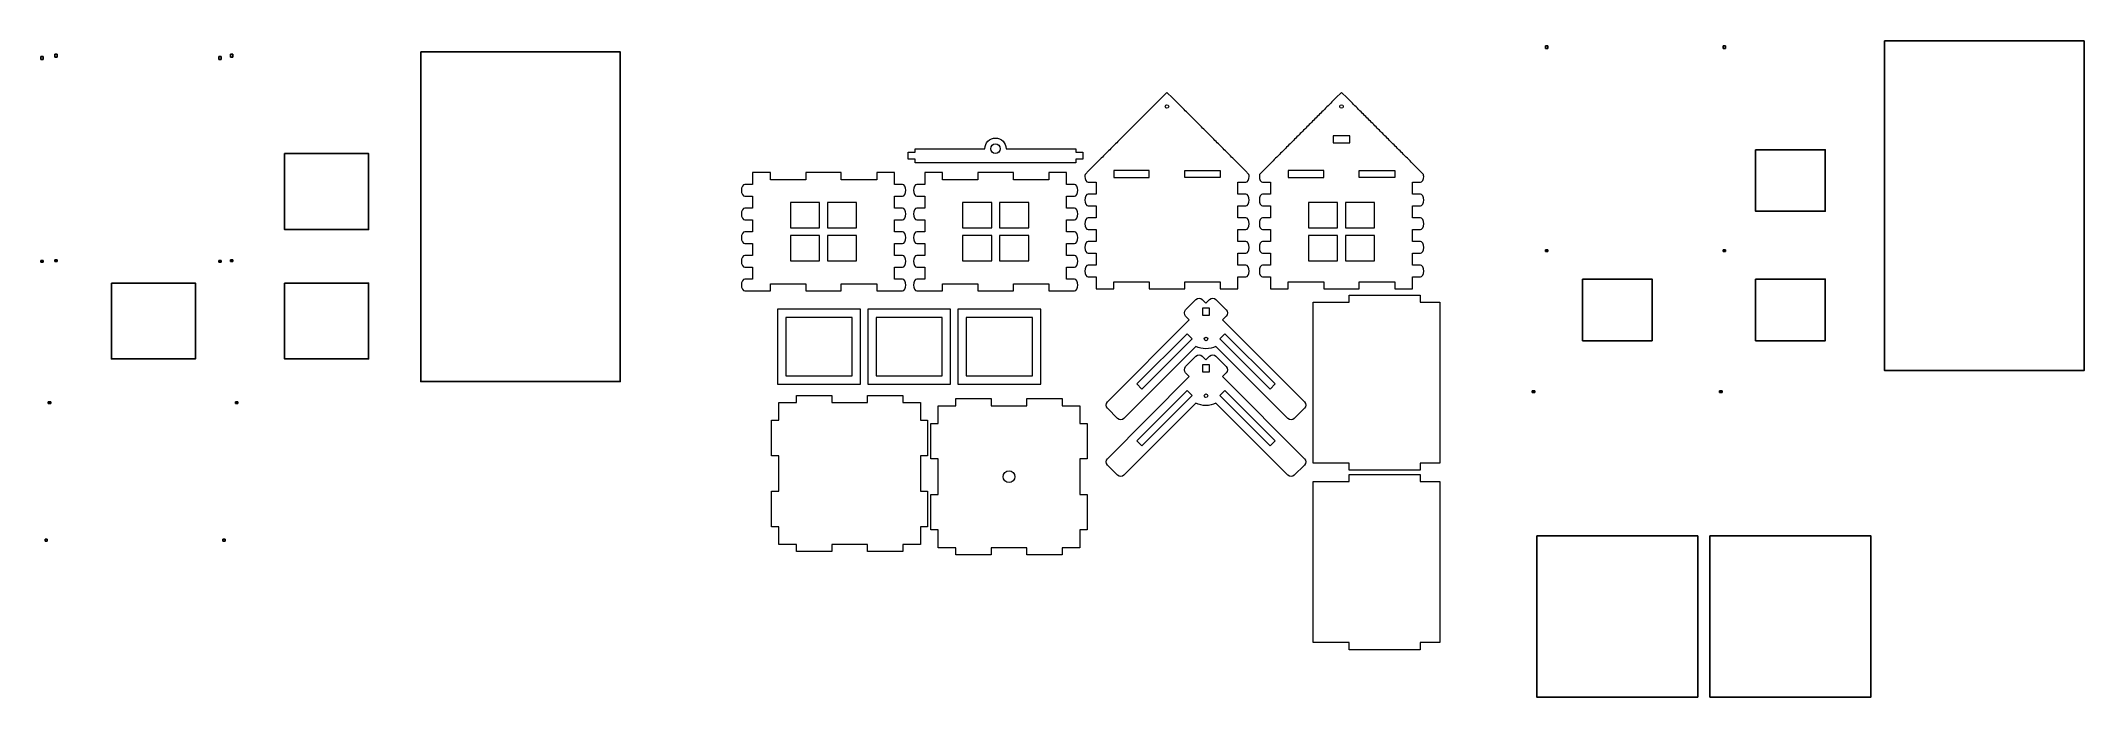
# Model space of a CAD drawing. Header units: centimetres. Extents: x -88 to 85, y -24 to 32.
import ezdxf

# ---------------------------------------------------------------- set-up
doc = ezdxf.new("R2010")
doc.units = ezdxf.units.CM
doc.header["$MEASUREMENT"] = 0
doc.header["$XCLIPFRAME"] = 0
doc.layers.add('layer 1', color=7, linetype='Continuous')
doc.layers.add('layer 2', color=7, linetype='Continuous', plot=False)
picture_1 = doc.add_image_def('image1.jpg', size_in_pixel=(515, 374))
picture_2 = doc.add_image_def('image2.jpg', size_in_pixel=(515, 374))
picture_3 = doc.add_image_def('image3.jpg', size_in_pixel=(515, 612))
picture_4 = doc.add_image_def('image4.jpg', size_in_pixel=(1111, 802))
picture_5 = doc.add_image_def('image5.jpg', size_in_pixel=(1111, 802))
picture_6 = doc.add_image_def('image6.jpg', size_in_pixel=(515, 612))
picture_7 = doc.add_image_def('image7.jpg', size_in_pixel=(1030, 749))
picture_8 = doc.add_image_def('image8.jpg', size_in_pixel=(1030, 749))
picture_9 = doc.add_image_def('image9.jpg', size_in_pixel=(1030, 1224))
picture_10 = doc.add_image_def('image10.jpg', size_in_pixel=(1030, 1224))
picture_11 = doc.add_image_def('image11.jpg', size_in_pixel=(490, 490))
picture_12 = doc.add_image_def('image12.jpg', size_in_pixel=(490, 490))
picture_13 = doc.add_image_def('image13.jpg', size_in_pixel=(1111, 802))
picture_14 = doc.add_image_def('image14.jpg', size_in_pixel=(1111, 802))
picture_15 = doc.add_image_def('image15.jpg', size_in_pixel=(515, 374))
picture_16 = doc.add_image_def('image16.jpg', size_in_pixel=(515, 374))
picture_17 = doc.add_image_def('image17.jpg', size_in_pixel=(515, 612))
picture_18 = doc.add_image_def('image18.jpg', size_in_pixel=(515, 612))

msp = doc.modelspace()

# ---------------------------------------------------------------- linework, layer by layer
at = {"layer": 'layer 1', "color": 242, "lineweight": 9}
for points, knots in [([(1.0664, 10.56746), (1.0664, 10.56746), (1.0664, 11.56746), (1.0664, 11.56746), (1.0664, 11.56746), (1.0664, 11.56746), (0.4664, 11.56746), (0.4664, 11.56746), (0.4664, 11.56746), (0.4664, 11.56746), (0.39584, 11.56746), (0.39584, 11.56746), (0.39584, 11.56746), (0.24148, 11.56746), (0.11634, 11.79132), (0.11634, 12.06746), (0.11634, 12.06746), (0.11634, 12.3436), (0.24148, 12.56746), (0.39584, 12.56746), (0.39584, 12.56746), (0.39584, 12.56746), (0.4664, 12.56746), (0.4664, 12.56746), (0.4664, 12.56746), (0.4664, 12.56746), (1.0664, 12.56746), (1.0664, 12.56746), (1.0664, 12.56746), (1.0664, 12.56746), (1.0664, 13.56746), (1.0664, 13.56746), (1.0664, 13.56746), (1.0664, 13.56746), (0.4664, 13.56746), (0.4664, 13.56746), (0.4664, 13.56746), (0.4664, 13.56746), (0.39584, 13.56746), (0.39584, 13.56746), (0.39584, 13.56746), (0.24148, 13.56746), (0.11634, 13.79132), (0.11634, 14.06746), (0.11634, 14.06746), (0.11634, 14.3436), (0.24148, 14.56746), (0.39584, 14.56746), (0.39584, 14.56746), (0.39584, 14.56746), (0.4664, 14.56746), (0.4664, 14.56746), (0.4664, 14.56746), (0.4664, 14.56746), (1.0664, 14.56746), (1.0664, 14.56746), (1.0664, 14.56746), (1.0664, 14.56746), (1.0664, 15.56746), (1.0664, 15.56746), (1.0664, 15.56746), (1.0664, 15.56746), (0.4664, 15.56746), (0.4664, 15.56746), (0.4664, 15.56746), (0.4664, 15.56746), (0.39584, 15.56746), (0.39584, 15.56746), (0.39584, 15.56746), (0.24148, 15.56746), (0.11634, 15.79132), (0.11634, 16.06746), (0.11634, 16.06746), (0.11634, 16.3436), (0.24148, 16.56746), (0.39584, 16.56746), (0.39584, 16.56746), (0.39584, 16.56746), (0.4664, 16.56746), (0.4664, 16.56746), (0.4664, 16.56746), (0.4664, 16.56746), (1.0664, 16.56746), (1.0664, 16.56746), (1.0664, 16.56746), (1.0664, 16.56746), (1.0664, 17.56746), (1.0664, 17.56746), (1.0664, 17.56746), (1.0664, 17.56746), (0.4664, 17.56746), (0.4664, 17.56746), (0.4664, 17.56746), (0.4664, 17.56746), (0.39584, 17.56746), (0.39584, 17.56746), (0.39584, 17.56746), (0.24148, 17.56746), (0.11634, 17.79132), (0.11634, 18.06746), (0.11634, 18.06746), (0.11634, 18.3436), (0.24148, 18.56746), (0.39584, 18.56746), (0.39584, 18.56746), (0.39584, 18.56746), (0.4664, 18.56746), (0.4664, 18.56746), (0.4664, 18.56746), (0.4664, 18.56746), (1.0664, 18.56746), (1.0664, 18.56746), (1.0664, 18.56746), (1.0664, 18.56746), (1.0664, 19.56746), (1.0664, 19.56746), (1.0664, 19.56746), (1.0664, 19.56746), (0.4664, 19.56746), (0.4664, 19.56746), (0.4664, 19.56746), (0.4664, 19.56746), (0.39584, 19.56746), (0.39584, 19.56746), (0.39584, 19.56746), (0.24148, 19.56746), (0.11634, 19.79132), (0.11634, 20.06746), (0.11634, 20.06746), (0.11634, 20.12554), (0.12188, 20.18128), (0.13206, 20.23312), (0.13206, 20.23312), (0.13206, 20.23312), (0.4664, 20.56746), (0.4664, 20.56746), (0.4664, 20.56746), (0.4664, 20.56746), (0.93578, 21.03684), (0.93578, 21.03684), (0.93578, 21.03684), (0.93578, 21.03684), (1.04944, 21.1505), (1.04944, 21.1505), (1.04944, 21.1505), (1.04944, 21.1505), (1.16174, 21.2628), (1.16174, 21.2628), (1.16174, 21.2628), (1.16174, 21.2628), (1.27272, 21.37378), (1.27272, 21.37378), (1.27272, 21.37378), (1.27272, 21.37378), (1.38242, 21.48348), (1.38242, 21.48348), (1.38242, 21.48348), (1.38242, 21.48348), (1.4909, 21.59196), (1.4909, 21.59196), (1.4909, 21.59196), (1.4909, 21.59196), (1.59822, 21.69928), (1.59822, 21.69928), (1.59822, 21.69928), (1.59822, 21.69928), (1.70442, 21.80548), (1.70442, 21.80548), (1.70442, 21.80548), (1.70442, 21.80548), (1.80954, 21.9106), (1.80954, 21.9106), (1.80954, 21.9106), (1.80954, 21.9106), (1.91366, 22.01472), (1.91366, 22.01472), (1.91366, 22.01472), (1.91366, 22.01472), (2.0168, 22.11786), (2.0168, 22.11786), (2.0168, 22.11786), (2.0168, 22.11786), (2.11904, 22.2201), (2.11904, 22.2201), (2.11904, 22.2201), (2.11904, 22.2201), (2.22042, 22.32148), (2.22042, 22.32148), (2.22042, 22.32148), (2.22042, 22.32148), (2.32098, 22.42204), (2.32098, 22.42204), (2.32098, 22.42204), (2.32098, 22.42204), (2.42078, 22.52184), (2.42078, 22.52184), (2.42078, 22.52184), (2.42078, 22.52184), (2.51986, 22.62092), (2.51986, 22.62092), (2.51986, 22.62092), (2.51986, 22.62092), (2.61828, 22.71934), (2.61828, 22.71934), (2.61828, 22.71934), (2.61828, 22.71934), (2.7161, 22.81716), (2.7161, 22.81716), (2.7161, 22.81716), (2.7161, 22.81716), (2.81336, 22.91442), (2.81336, 22.91442), (2.81336, 22.91442), (2.81336, 22.91442), (2.91012, 23.01118), (2.91012, 23.01118), (2.91012, 23.01118), (2.91012, 23.01118), (3.0064, 23.10746), (3.0064, 23.10746), (3.0064, 23.10746), (3.0064, 23.10746), (3.1023, 23.20336), (3.1023, 23.20336), (3.1023, 23.20336), (3.1023, 23.20336), (3.19782, 23.29888), (3.19782, 23.29888), (3.19782, 23.29888), (3.19782, 23.29888), (3.29306, 23.39412), (3.29306, 23.39412), (3.29306, 23.39412), (3.29306, 23.39412), (3.38802, 23.48908), (3.38802, 23.48908), (3.38802, 23.48908), (3.38802, 23.48908), (3.4828, 23.58386), (3.4828, 23.58386), (3.4828, 23.58386), (3.4828, 23.58386), (3.57742, 23.67848), (3.57742, 23.67848), (3.57742, 23.67848), (3.57742, 23.67848), (3.67192, 23.77298), (3.67192, 23.77298), (3.67192, 23.77298), (3.67192, 23.77298), (3.7664, 23.86746), (3.7664, 23.86746), (3.7664, 23.86746), (3.7664, 23.86746), (3.86086, 23.96192), (3.86086, 23.96192), (3.86086, 23.96192), (3.86086, 23.96192), (3.95538, 24.05644), (3.95538, 24.05644), (3.95538, 24.05644), (3.95538, 24.05644), (4.05, 24.15106), (4.05, 24.15106), (4.05, 24.15106), (4.05, 24.15106), (4.14476, 24.24582), (4.14476, 24.24582), (4.14476, 24.24582), (4.14476, 24.24582), (4.23974, 24.3408), (4.23974, 24.3408), (4.23974, 24.3408), (4.23974, 24.3408), (4.33496, 24.43602), (4.33496, 24.43602), (4.33496, 24.43602), (4.33496, 24.43602), (4.4305, 24.53156), (4.4305, 24.53156), (4.4305, 24.53156), (4.4305, 24.53156), (4.52638, 24.62744), (4.52638, 24.62744), (4.52638, 24.62744), (4.52638, 24.62744), (4.62268, 24.72374), (4.62268, 24.72374), (4.62268, 24.72374), (4.62268, 24.72374), (4.71942, 24.82048), (4.71942, 24.82048), (4.71942, 24.82048), (4.71942, 24.82048), (4.81668, 24.91774), (4.81668, 24.91774), (4.81668, 24.91774), (4.81668, 24.91774), (4.9145, 25.01556), (4.9145, 25.01556), (4.9145, 25.01556), (4.9145, 25.01556), (5.01292, 25.11398), (5.01292, 25.11398), (5.01292, 25.11398), (5.01292, 25.11398), (5.11202, 25.21308), (5.11202, 25.21308), (5.11202, 25.21308), (5.11202, 25.21308), (5.21182, 25.31288), (5.21182, 25.31288), (5.21182, 25.31288), (5.21182, 25.31288), (5.31238, 25.41344), (5.31238, 25.41344), (5.31238, 25.41344), (5.31238, 25.41344), (5.41374, 25.5148), (5.41374, 25.5148), (5.41374, 25.5148), (5.41374, 25.5148), (5.51598, 25.61704), (5.51598, 25.61704), (5.51598, 25.61704), (5.51598, 25.61704), (5.61914, 25.7202), (5.61914, 25.7202), (5.61914, 25.7202), (5.61914, 25.7202), (5.72324, 25.8243), (5.72324, 25.8243), (5.72324, 25.8243), (5.72324, 25.8243), (5.82838, 25.92944), (5.82838, 25.92944), (5.82838, 25.92944), (5.82838, 25.92944), (5.93458, 26.03564), (5.93458, 26.03564), (5.93458, 26.03564), (5.93458, 26.03564), (6.0419, 26.14296), (6.0419, 26.14296), (6.0419, 26.14296), (6.0419, 26.14296), (6.15038, 26.25144), (6.15038, 26.25144), (6.15038, 26.25144), (6.15038, 26.25144), (6.26008, 26.36114), (6.26008, 26.36114), (6.26008, 26.36114), (6.26008, 26.36114), (6.37106, 26.47212), (6.37106, 26.47212), (6.37106, 26.47212), (6.37106, 26.47212), (6.48334, 26.5844), (6.48334, 26.5844), (6.48334, 26.5844), (6.48334, 26.5844), (6.59702, 26.69808), (6.59702, 26.69808), (6.59702, 26.69808), (6.59702, 26.69808), (7.0664, 27.16746), (7.0664, 27.16746), (7.0664, 27.16746), (7.0664, 27.16746), (7.53578, 26.69808), (7.53578, 26.69808), (7.53578, 26.69808), (7.53578, 26.69808), (7.64946, 26.5844), (7.64946, 26.5844), (7.64946, 26.5844), (7.64946, 26.5844), (7.76174, 26.47212), (7.76174, 26.47212), (7.76174, 26.47212), (7.76174, 26.47212), (7.87272, 26.36114), (7.87272, 26.36114), (7.87272, 26.36114), (7.87272, 26.36114), (7.98242, 26.25144), (7.98242, 26.25144), (7.98242, 26.25144), (7.98242, 26.25144), (8.0909, 26.14296), (8.0909, 26.14296), (8.0909, 26.14296), (8.0909, 26.14296), (8.19822, 26.03564), (8.19822, 26.03564), (8.19822, 26.03564), (8.19822, 26.03564), (8.30442, 25.92944), (8.30442, 25.92944), (8.30442, 25.92944), (8.30442, 25.92944), (8.40956, 25.8243), (8.40956, 25.8243), (8.40956, 25.8243), (8.40956, 25.8243), (8.51366, 25.7202), (8.51366, 25.7202), (8.51366, 25.7202), (8.51366, 25.7202), (8.61682, 25.61704), (8.61682, 25.61704), (8.61682, 25.61704), (8.61682, 25.61704), (8.71906, 25.5148), (8.71906, 25.5148), (8.71906, 25.5148), (8.71906, 25.5148), (8.82042, 25.41344), (8.82042, 25.41344), (8.82042, 25.41344), (8.82042, 25.41344), (8.92098, 25.31288), (8.92098, 25.31288), (8.92098, 25.31288), (8.92098, 25.31288), (9.02078, 25.21308), (9.02078, 25.21308), (9.02078, 25.21308), (9.02078, 25.21308), (9.11988, 25.11398), (9.11988, 25.11398), (9.11988, 25.11398), (9.11988, 25.11398), (9.2183, 25.01556), (9.2183, 25.01556), (9.2183, 25.01556), (9.2183, 25.01556), (9.31612, 24.91774), (9.31612, 24.91774), (9.31612, 24.91774), (9.31612, 24.91774), (9.41338, 24.82048), (9.41338, 24.82048), (9.41338, 24.82048), (9.41338, 24.82048), (9.51012, 24.72374), (9.51012, 24.72374), (9.51012, 24.72374), (9.51012, 24.72374), (9.60642, 24.62744), (9.60642, 24.62744), (9.60642, 24.62744), (9.60642, 24.62744), (9.7023, 24.53156), (9.7023, 24.53156), (9.7023, 24.53156), (9.7023, 24.53156), (9.79784, 24.43602), (9.79784, 24.43602), (9.79784, 24.43602), (9.79784, 24.43602), (9.89306, 24.3408), (9.89306, 24.3408), (9.89306, 24.3408), (9.89306, 24.3408), (9.98804, 24.24582), (9.98804, 24.24582), (9.98804, 24.24582), (9.98804, 24.24582), (10.0828, 24.15106), (10.0828, 24.15106), (10.0828, 24.15106), (10.0828, 24.15106), (10.17742, 24.05644), (10.17742, 24.05644), (10.17742, 24.05644), (10.17742, 24.05644), (10.27194, 23.96192), (10.27194, 23.96192), (10.27194, 23.96192), (10.27194, 23.96192), (10.3664, 23.86746), (10.3664, 23.86746), (10.3664, 23.86746), (10.3664, 23.86746), (10.46088, 23.77298), (10.46088, 23.77298), (10.46088, 23.77298), (10.46088, 23.77298), (10.55538, 23.67848), (10.55538, 23.67848), (10.55538, 23.67848), (10.55538, 23.67848), (10.65, 23.58386), (10.65, 23.58386), (10.65, 23.58386), (10.65, 23.58386), (10.74478, 23.48908), (10.74478, 23.48908), (10.74478, 23.48908), (10.74478, 23.48908), (10.83974, 23.39412), (10.83974, 23.39412), (10.83974, 23.39412), (10.83974, 23.39412), (10.93498, 23.29888), (10.93498, 23.29888), (10.93498, 23.29888), (10.93498, 23.29888), (11.0305, 23.20336), (11.0305, 23.20336), (11.0305, 23.20336), (11.0305, 23.20336), (11.1264, 23.10746), (11.1264, 23.10746), (11.1264, 23.10746), (11.1264, 23.10746), (11.22268, 23.01118), (11.22268, 23.01118), (11.22268, 23.01118), (11.22268, 23.01118), (11.31944, 22.91442), (11.31944, 22.91442), (11.31944, 22.91442), (11.31944, 22.91442), (11.4167, 22.81716), (11.4167, 22.81716), (11.4167, 22.81716), (11.4167, 22.81716), (11.51452, 22.71934), (11.51452, 22.71934), (11.51452, 22.71934), (11.51452, 22.71934), (11.61294, 22.62092), (11.61294, 22.62092), (11.61294, 22.62092), (11.61294, 22.62092), (11.71202, 22.52184), (11.71202, 22.52184), (11.71202, 22.52184), (11.71202, 22.52184), (11.81182, 22.42204), (11.81182, 22.42204), (11.81182, 22.42204), (11.81182, 22.42204), (11.91238, 22.32148), (11.91238, 22.32148), (11.91238, 22.32148), (11.91238, 22.32148), (12.01376, 22.2201), (12.01376, 22.2201), (12.01376, 22.2201), (12.01376, 22.2201), (12.116, 22.11786), (12.116, 22.11786), (12.116, 22.11786), (12.116, 22.11786), (12.21914, 22.01472), (12.21914, 22.01472), (12.21914, 22.01472), (12.21914, 22.01472), (12.32326, 21.9106), (12.32326, 21.9106), (12.32326, 21.9106), (12.32326, 21.9106), (12.42838, 21.80548), (12.42838, 21.80548), (12.42838, 21.80548), (12.42838, 21.80548), (12.53458, 21.69928), (12.53458, 21.69928), (12.53458, 21.69928), (12.53458, 21.69928), (12.6419, 21.59196), (12.6419, 21.59196), (12.6419, 21.59196), (12.6419, 21.59196), (12.75038, 21.48348), (12.75038, 21.48348), (12.75038, 21.48348), (12.75038, 21.48348), (12.86008, 21.37378), (12.86008, 21.37378), (12.86008, 21.37378), (12.86008, 21.37378), (12.97106, 21.2628), (12.97106, 21.2628), (12.97106, 21.2628), (12.97106, 21.2628), (13.08336, 21.1505), (13.08336, 21.1505), (13.08336, 21.1505), (13.08336, 21.1505), (13.19702, 21.03684), (13.19702, 21.03684), (13.19702, 21.03684), (13.19702, 21.03684), (13.6664, 20.56746), (13.6664, 20.56746), (13.6664, 20.56746), (13.6664, 20.56746), (14.00074, 20.23312), (14.00074, 20.23312), (14.00074, 20.23312), (14.01092, 20.18128), (14.01646, 20.12554), (14.01646, 20.06746), (14.01646, 20.06746), (14.01646, 19.79132), (13.89132, 19.56746), (13.73696, 19.56746), (13.73696, 19.56746), (13.73696, 19.56746), (13.6664, 19.56746), (13.6664, 19.56746), (13.6664, 19.56746), (13.6664, 19.56746), (13.0664, 19.56746), (13.0664, 19.56746), (13.0664, 19.56746), (13.0664, 19.56746), (13.0664, 18.56746), (13.0664, 18.56746), (13.0664, 18.56746), (13.0664, 18.56746), (13.6664, 18.56746), (13.6664, 18.56746), (13.6664, 18.56746), (13.6664, 18.56746), (13.73696, 18.56746), (13.73696, 18.56746), (13.73696, 18.56746), (13.89132, 18.56746), (14.01646, 18.3436), (14.01646, 18.06746), (14.01646, 18.06746), (14.01646, 17.79132), (13.89132, 17.56746), (13.73696, 17.56746), (13.73696, 17.56746), (13.73696, 17.56746), (13.6664, 17.56746), (13.6664, 17.56746), (13.6664, 17.56746), (13.6664, 17.56746), (13.0664, 17.56746), (13.0664, 17.56746), (13.0664, 17.56746), (13.0664, 17.56746), (13.0664, 16.56746), (13.0664, 16.56746), (13.0664, 16.56746), (13.0664, 16.56746), (13.6664, 16.56746), (13.6664, 16.56746), (13.6664, 16.56746), (13.6664, 16.56746), (13.73696, 16.56746), (13.73696, 16.56746), (13.73696, 16.56746), (13.89132, 16.56746), (14.01646, 16.3436), (14.01646, 16.06746), (14.01646, 16.06746), (14.01646, 15.79132), (13.89132, 15.56746), (13.73696, 15.56746), (13.73696, 15.56746), (13.73696, 15.56746), (13.6664, 15.56746), (13.6664, 15.56746), (13.6664, 15.56746), (13.6664, 15.56746), (13.0664, 15.56746), (13.0664, 15.56746), (13.0664, 15.56746), (13.0664, 15.56746), (13.0664, 14.56746), (13.0664, 14.56746), (13.0664, 14.56746), (13.0664, 14.56746), (13.6664, 14.56746), (13.6664, 14.56746), (13.6664, 14.56746), (13.6664, 14.56746), (13.73696, 14.56746), (13.73696, 14.56746), (13.73696, 14.56746), (13.89132, 14.56746), (14.01646, 14.3436), (14.01646, 14.06746), (14.01646, 14.06746), (14.01646, 13.79132), (13.89132, 13.56746), (13.73696, 13.56746), (13.73696, 13.56746), (13.73696, 13.56746), (13.6664, 13.56746), (13.6664, 13.56746), (13.6664, 13.56746), (13.6664, 13.56746), (13.0664, 13.56746), (13.0664, 13.56746), (13.0664, 13.56746), (13.0664, 13.56746), (13.0664, 12.56746), (13.0664, 12.56746), (13.0664, 12.56746), (13.0664, 12.56746), (13.6664, 12.56746), (13.6664, 12.56746), (13.6664, 12.56746), (13.6664, 12.56746), (13.73696, 12.56746), (13.73696, 12.56746), (13.73696, 12.56746), (13.89132, 12.56746), (14.01646, 12.3436), (14.01646, 12.06746), (14.01646, 12.06746), (14.01646, 11.79132), (13.89132, 11.56746), (13.73696, 11.56746), (13.73696, 11.56746), (13.73696, 11.56746), (13.6664, 11.56746), (13.6664, 11.56746), (13.6664, 11.56746), (13.6664, 11.56746), (13.0664, 11.56746), (13.0664, 11.56746), (13.0664, 11.56746), (13.0664, 11.56746), (13.0664, 10.56746), (13.0664, 10.56746), (13.0664, 10.56746), (12.5664, 10.56746), (12.0664, 10.56746), (11.5664, 10.56746), (11.5664, 10.56746), (11.5664, 10.56746), (11.5664, 11.16746), (11.5664, 11.16746), (11.5664, 11.16746), (11.5664, 11.16746), (8.5664, 11.16746), (8.5664, 11.16746), (8.5664, 11.16746), (8.5664, 11.16746), (8.5664, 10.56746), (8.5664, 10.56746), (8.5664, 10.56746), (8.5664, 10.56746), (8.55874, 10.56746), (8.55874, 10.56746), (8.55874, 10.56746), (7.56384, 10.56746), (6.56896, 10.56746), (5.57406, 10.56746), (5.57406, 10.56746), (5.57406, 10.56746), (5.5664, 10.56746), (5.5664, 10.56746), (5.5664, 10.56746), (5.5664, 10.56746), (5.5664, 11.16746), (5.5664, 11.16746), (5.5664, 11.16746), (5.5664, 11.16746), (2.5664, 11.16746), (2.5664, 11.16746), (2.5664, 11.16746), (2.5664, 11.16746), (2.5664, 10.56746), (2.5664, 10.56746), (2.5664, 10.56746), (2.0664, 10.56746), (1.5664, 10.56746), (1.0664, 10.56746)], [0, 0, 0, 0, 0.005102041, 0.005102041, 0.005102041, 0.005102041, 0.010204082, 0.010204082, 0.010204082, 0.010204082, 0.015306122, 0.015306122, 0.015306122, 0.015306122, 0.020408163, 0.020408163, 0.020408163, 0.020408163, 0.025510204, 0.025510204, 0.025510204, 0.025510204, 0.030612245, 0.030612245, 0.030612245, 0.030612245, 0.035714286, 0.035714286, 0.035714286, 0.035714286, 0.040816327, 0.040816327, 0.040816327, 0.040816327, 0.045918367, 0.045918367, 0.045918367, 0.045918367, 0.051020408, 0.051020408, 0.051020408, 0.051020408, 0.056122449, 0.056122449, 0.056122449, 0.056122449, 0.06122449, 0.06122449, 0.06122449, 0.06122449, 0.066326531, 0.066326531, 0.066326531, 0.066326531, 0.071428571, 0.071428571, 0.071428571, 0.071428571, 0.076530612, 0.076530612, 0.076530612, 0.076530612, 0.081632653, 0.081632653, 0.081632653, 0.081632653, 0.086734694, 0.086734694, 0.086734694, 0.086734694, 0.091836735, 0.091836735, 0.091836735, 0.091836735, 0.096938776, 0.096938776, 0.096938776, 0.096938776, 0.102040816, 0.102040816, 0.102040816, 0.102040816, 0.107142857, 0.107142857, 0.107142857, 0.107142857, 0.112244898, 0.112244898, 0.112244898, 0.112244898, 0.117346939, 0.117346939, 0.117346939, 0.117346939, 0.12244898, 0.12244898, 0.12244898, 0.12244898, 0.12755102, 0.12755102, 0.12755102, 0.12755102, 0.132653061, 0.132653061, 0.132653061, 0.132653061, 0.137755102, 0.137755102, 0.137755102, 0.137755102, 0.142857143, 0.142857143, 0.142857143, 0.142857143, 0.147959184, 0.147959184, 0.147959184, 0.147959184, 0.153061224, 0.153061224, 0.153061224, 0.153061224, 0.158163265, 0.158163265, 0.158163265, 0.158163265, 0.163265306, 0.163265306, 0.163265306, 0.163265306, 0.168367347, 0.168367347, 0.168367347, 0.168367347, 0.173469388, 0.173469388, 0.173469388, 0.173469388, 0.178571429, 0.178571429, 0.178571429, 0.178571429, 0.183673469, 0.183673469, 0.183673469, 0.183673469, 0.18877551, 0.18877551, 0.18877551, 0.18877551, 0.193877551, 0.193877551, 0.193877551, 0.193877551, 0.198979592, 0.198979592, 0.198979592, 0.198979592, 0.204081633, 0.204081633, 0.204081633, 0.204081633, 0.209183673, 0.209183673, 0.209183673, 0.209183673, 0.214285714, 0.214285714, 0.214285714, 0.214285714, 0.219387755, 0.219387755, 0.219387755, 0.219387755, 0.224489796, 0.224489796, 0.224489796, 0.224489796, 0.229591837, 0.229591837, 0.229591837, 0.229591837, 0.234693878, 0.234693878, 0.234693878, 0.234693878, 0.239795918, 0.239795918, 0.239795918, 0.239795918, 0.244897959, 0.244897959, 0.244897959, 0.244897959, 0.25, 0.25, 0.25, 0.25, 0.255102041, 0.255102041, 0.255102041, 0.255102041, 0.260204082, 0.260204082, 0.260204082, 0.260204082, 0.265306122, 0.265306122, 0.265306122, 0.265306122, 0.270408163, 0.270408163, 0.270408163, 0.270408163, 0.275510204, 0.275510204, 0.275510204, 0.275510204, 0.280612245, 0.280612245, 0.280612245, 0.280612245, 0.285714286, 0.285714286, 0.285714286, 0.285714286, 0.290816327, 0.290816327, 0.290816327, 0.290816327, 0.295918367, 0.295918367, 0.295918367, 0.295918367, 0.301020408, 0.301020408, 0.301020408, 0.301020408, 0.306122449, 0.306122449, 0.306122449, 0.306122449, 0.31122449, 0.31122449, 0.31122449, 0.31122449, 0.316326531, 0.316326531, 0.316326531, 0.316326531, 0.321428571, 0.321428571, 0.321428571, 0.321428571, 0.326530612, 0.326530612, 0.326530612, 0.326530612, 0.331632653, 0.331632653, 0.331632653, 0.331632653, 0.336734694, 0.336734694, 0.336734694, 0.336734694, 0.341836735, 0.341836735, 0.341836735, 0.341836735, 0.346938776, 0.346938776, 0.346938776, 0.346938776, 0.352040816, 0.352040816, 0.352040816, 0.352040816, 0.357142857, 0.357142857, 0.357142857, 0.357142857, 0.362244898, 0.362244898, 0.362244898, 0.362244898, 0.367346939, 0.367346939, 0.367346939, 0.367346939, 0.37244898, 0.37244898, 0.37244898, 0.37244898, 0.37755102, 0.37755102, 0.37755102, 0.37755102, 0.382653061, 0.382653061, 0.382653061, 0.382653061, 0.387755102, 0.387755102, 0.387755102, 0.387755102, 0.392857143, 0.392857143, 0.392857143, 0.392857143, 0.397959184, 0.397959184, 0.397959184, 0.397959184, 0.403061224, 0.403061224, 0.403061224, 0.403061224, 0.408163265, 0.408163265, 0.408163265, 0.408163265, 0.413265306, 0.413265306, 0.413265306, 0.413265306, 0.418367347, 0.418367347, 0.418367347, 0.418367347, 0.423469388, 0.423469388, 0.423469388, 0.423469388, 0.428571429, 0.428571429, 0.428571429, 0.428571429, 0.433673469, 0.433673469, 0.433673469, 0.433673469, 0.43877551, 0.43877551, 0.43877551, 0.43877551, 0.443877551, 0.443877551, 0.443877551, 0.443877551, 0.448979592, 0.448979592, 0.448979592, 0.448979592, 0.454081633, 0.454081633, 0.454081633, 0.454081633, 0.459183673, 0.459183673, 0.459183673, 0.459183673, 0.464285714, 0.464285714, 0.464285714, 0.464285714, 0.469387755, 0.469387755, 0.469387755, 0.469387755, 0.474489796, 0.474489796, 0.474489796, 0.474489796, 0.479591837, 0.479591837, 0.479591837, 0.479591837, 0.484693878, 0.484693878, 0.484693878, 0.484693878, 0.489795918, 0.489795918, 0.489795918, 0.489795918, 0.494897959, 0.494897959, 0.494897959, 0.494897959, 0.5, 0.5, 0.5, 0.5, 0.505102041, 0.505102041, 0.505102041, 0.505102041, 0.510204082, 0.510204082, 0.510204082, 0.510204082, 0.515306122, 0.515306122, 0.515306122, 0.515306122, 0.520408163, 0.520408163, 0.520408163, 0.520408163, 0.525510204, 0.525510204, 0.525510204, 0.525510204, 0.530612245, 0.530612245, 0.530612245, 0.530612245, 0.535714286, 0.535714286, 0.535714286, 0.535714286, 0.540816327, 0.540816327, 0.540816327, 0.540816327, 0.545918367, 0.545918367, 0.545918367, 0.545918367, 0.551020408, 0.551020408, 0.551020408, 0.551020408, 0.556122449, 0.556122449, 0.556122449, 0.556122449, 0.56122449, 0.56122449, 0.56122449, 0.56122449, 0.566326531, 0.566326531, 0.566326531, 0.566326531, 0.571428571, 0.571428571, 0.571428571, 0.571428571, 0.576530612, 0.576530612, 0.576530612, 0.576530612, 0.581632653, 0.581632653, 0.581632653, 0.581632653, 0.586734694, 0.586734694, 0.586734694, 0.586734694, 0.591836735, 0.591836735, 0.591836735, 0.591836735, 0.596938776, 0.596938776, 0.596938776, 0.596938776, 0.602040816, 0.602040816, 0.602040816, 0.602040816, 0.607142857, 0.607142857, 0.607142857, 0.607142857, 0.612244898, 0.612244898, 0.612244898, 0.612244898, 0.617346939, 0.617346939, 0.617346939, 0.617346939, 0.62244898, 0.62244898, 0.62244898, 0.62244898, 0.62755102, 0.62755102, 0.62755102, 0.62755102, 0.632653061, 0.632653061, 0.632653061, 0.632653061, 0.637755102, 0.637755102, 0.637755102, 0.637755102, 0.642857143, 0.642857143, 0.642857143, 0.642857143, 0.647959184, 0.647959184, 0.647959184, 0.647959184, 0.653061224, 0.653061224, 0.653061224, 0.653061224, 0.658163265, 0.658163265, 0.658163265, 0.658163265, 0.663265306, 0.663265306, 0.663265306, 0.663265306, 0.668367347, 0.668367347, 0.668367347, 0.668367347, 0.673469388, 0.673469388, 0.673469388, 0.673469388, 0.678571429, 0.678571429, 0.678571429, 0.678571429, 0.683673469, 0.683673469, 0.683673469, 0.683673469, 0.68877551, 0.68877551, 0.68877551, 0.68877551, 0.693877551, 0.693877551, 0.693877551, 0.693877551, 0.698979592, 0.698979592, 0.698979592, 0.698979592, 0.704081633, 0.704081633, 0.704081633, 0.704081633, 0.709183673, 0.709183673, 0.709183673, 0.709183673, 0.714285714, 0.714285714, 0.714285714, 0.714285714, 0.719387755, 0.719387755, 0.719387755, 0.719387755, 0.724489796, 0.724489796, 0.724489796, 0.724489796, 0.729591837, 0.729591837, 0.729591837, 0.729591837, 0.734693878, 0.734693878, 0.734693878, 0.734693878, 0.739795918, 0.739795918, 0.739795918, 0.739795918, 0.744897959, 0.744897959, 0.744897959, 0.744897959, 0.75, 0.75, 0.75, 0.75, 0.755102041, 0.755102041, 0.755102041, 0.755102041, 0.760204082, 0.760204082, 0.760204082, 0.760204082, 0.765306122, 0.765306122, 0.765306122, 0.765306122, 0.770408163, 0.770408163, 0.770408163, 0.770408163, 0.775510204, 0.775510204, 0.775510204, 0.775510204, 0.780612245, 0.780612245, 0.780612245, 0.780612245, 0.785714286, 0.785714286, 0.785714286, 0.785714286, 0.790816327, 0.790816327, 0.790816327, 0.790816327, 0.795918367, 0.795918367, 0.795918367, 0.795918367, 0.801020408, 0.801020408, 0.801020408, 0.801020408, 0.806122449, 0.806122449, 0.806122449, 0.806122449, 0.81122449, 0.81122449, 0.81122449, 0.81122449, 0.816326531, 0.816326531, 0.816326531, 0.816326531, 0.821428571, 0.821428571, 0.821428571, 0.821428571, 0.826530612, 0.826530612, 0.826530612, 0.826530612, 0.831632653, 0.831632653, 0.831632653, 0.831632653, 0.836734694, 0.836734694, 0.836734694, 0.836734694, 0.841836735, 0.841836735, 0.841836735, 0.841836735, 0.846938776, 0.846938776, 0.846938776, 0.846938776, 0.852040816, 0.852040816, 0.852040816, 0.852040816, 0.857142857, 0.857142857, 0.857142857, 0.857142857, 0.862244898, 0.862244898, 0.862244898, 0.862244898, 0.867346939, 0.867346939, 0.867346939, 0.867346939, 0.87244898, 0.87244898, 0.87244898, 0.87244898, 0.87755102, 0.87755102, 0.87755102, 0.87755102, 0.882653061, 0.882653061, 0.882653061, 0.882653061, 0.887755102, 0.887755102, 0.887755102, 0.887755102, 0.892857143, 0.892857143, 0.892857143, 0.892857143, 0.897959184, 0.897959184, 0.897959184, 0.897959184, 0.903061224, 0.903061224, 0.903061224, 0.903061224, 0.908163265, 0.908163265, 0.908163265, 0.908163265, 0.913265306, 0.913265306, 0.913265306, 0.913265306, 0.918367347, 0.918367347, 0.918367347, 0.918367347, 0.923469388, 0.923469388, 0.923469388, 0.923469388, 0.928571429, 0.928571429, 0.928571429, 0.928571429, 0.933673469, 0.933673469, 0.933673469, 0.933673469, 0.93877551, 0.93877551, 0.93877551, 0.93877551, 0.943877551, 0.943877551, 0.943877551, 0.943877551, 0.948979592, 0.948979592, 0.948979592, 0.948979592, 0.954081633, 0.954081633, 0.954081633, 0.954081633, 0.959183673, 0.959183673, 0.959183673, 0.959183673, 0.964285714, 0.964285714, 0.964285714, 0.964285714, 0.969387755, 0.969387755, 0.969387755, 0.969387755, 0.974489796, 0.974489796, 0.974489796, 0.974489796, 0.979591837, 0.979591837, 0.979591837, 0.979591837, 0.984693878, 0.984693878, 0.984693878, 0.984693878, 0.989795918, 0.989795918, 0.989795918, 0.989795918, 1, 1, 1, 1]), ([(7.0664, 26.125), (7.0664, 26.125), (7.06638, 26.125), (7.06638, 26.125), (7.06638, 26.125), (6.98354, 26.125), (6.91638, 26.05786), (6.91638, 25.975), (6.91638, 25.975), (6.91638, 25.89216), (6.98354, 25.825), (7.06638, 25.825), (7.06638, 25.825), (7.06638, 25.825), (7.0664, 25.825), (7.0664, 25.825), (7.0664, 25.825), (7.0664, 25.825), (7.06642, 25.825), (7.06642, 25.825), (7.06642, 25.825), (7.14926, 25.825), (7.21642, 25.89216), (7.21642, 25.975), (7.21642, 25.975), (7.21642, 26.05786), (7.14926, 26.125), (7.06642, 26.125), (7.06642, 26.125), (7.06642, 26.125), (7.0664, 26.125), (7.0664, 26.125)], [0, 0, 0, 0, 0.111111111, 0.111111111, 0.111111111, 0.111111111, 0.222222222, 0.222222222, 0.222222222, 0.222222222, 0.333333333, 0.333333333, 0.333333333, 0.333333333, 0.444444444, 0.444444444, 0.444444444, 0.444444444, 0.555555556, 0.555555556, 0.555555556, 0.555555556, 0.666666667, 0.666666667, 0.666666667, 0.666666667, 0.777777778, 0.777777778, 0.777777778, 0.777777778, 1, 1, 1, 1]), ([(15.82912, 10.56746), (15.82912, 10.56746), (15.82912, 11.56746), (15.82912, 11.56746), (15.82912, 11.56746), (15.82912, 11.56746), (15.22912, 11.56746), (15.22912, 11.56746), (15.22912, 11.56746), (15.22912, 11.56746), (15.15856, 11.56746), (15.15856, 11.56746), (15.15856, 11.56746), (15.0042, 11.56746), (14.87906, 11.79132), (14.87906, 12.06746), (14.87906, 12.06746), (14.87906, 12.3436), (15.0042, 12.56746), (15.15856, 12.56746), (15.15856, 12.56746), (15.15856, 12.56746), (15.22912, 12.56746), (15.22912, 12.56746), (15.22912, 12.56746), (15.22912, 12.56746), (15.82912, 12.56746), (15.82912, 12.56746), (15.82912, 12.56746), (15.82912, 12.56746), (15.82912, 13.56746), (15.82912, 13.56746), (15.82912, 13.56746), (15.82912, 13.56746), (15.22912, 13.56746), (15.22912, 13.56746), (15.22912, 13.56746), (15.22912, 13.56746), (15.15856, 13.56746), (15.15856, 13.56746), (15.15856, 13.56746), (15.0042, 13.56746), (14.87906, 13.79132), (14.87906, 14.06746), (14.87906, 14.06746), (14.87906, 14.3436), (15.0042, 14.56746), (15.15856, 14.56746), (15.15856, 14.56746), (15.15856, 14.56746), (15.22912, 14.56746), (15.22912, 14.56746), (15.22912, 14.56746), (15.22912, 14.56746), (15.82912, 14.56746), (15.82912, 14.56746), (15.82912, 14.56746), (15.82912, 14.56746), (15.82912, 15.56746), (15.82912, 15.56746), (15.82912, 15.56746), (15.82912, 15.56746), (15.22912, 15.56746), (15.22912, 15.56746), (15.22912, 15.56746), (15.22912, 15.56746), (15.15856, 15.56746), (15.15856, 15.56746), (15.15856, 15.56746), (15.0042, 15.56746), (14.87906, 15.79132), (14.87906, 16.06746), (14.87906, 16.06746), (14.87906, 16.3436), (15.0042, 16.56746), (15.15856, 16.56746), (15.15856, 16.56746), (15.15856, 16.56746), (15.22912, 16.56746), (15.22912, 16.56746), (15.22912, 16.56746), (15.22912, 16.56746), (15.82912, 16.56746), (15.82912, 16.56746), (15.82912, 16.56746), (15.82912, 16.56746), (15.82912, 17.56746), (15.82912, 17.56746), (15.82912, 17.56746), (15.82912, 17.56746), (15.22912, 17.56746), (15.22912, 17.56746), (15.22912, 17.56746), (15.22912, 17.56746), (15.15856, 17.56746), (15.15856, 17.56746), (15.15856, 17.56746), (15.0042, 17.56746), (14.87906, 17.79132), (14.87906, 18.06746), (14.87906, 18.06746), (14.87906, 18.3436), (15.0042, 18.56746), (15.15856, 18.56746), (15.15856, 18.56746), (15.15856, 18.56746), (15.22912, 18.56746), (15.22912, 18.56746), (15.22912, 18.56746), (15.22912, 18.56746), (15.82912, 18.56746), (15.82912, 18.56746), (15.82912, 18.56746), (15.82912, 18.56746), (15.82912, 19.56746), (15.82912, 19.56746), (15.82912, 19.56746), (15.82912, 19.56746), (15.22912, 19.56746), (15.22912, 19.56746), (15.22912, 19.56746), (15.22912, 19.56746), (15.15856, 19.56746), (15.15856, 19.56746), (15.15856, 19.56746), (15.0042, 19.56746), (14.87906, 19.79132), (14.87906, 20.06746), (14.87906, 20.06746), (14.87906, 20.12554), (14.8846, 20.18128), (14.89478, 20.23312), (14.89478, 20.23312), (14.89478, 20.23312), (15.22912, 20.56746), (15.22912, 20.56746), (15.22912, 20.56746), (15.22912, 20.56746), (15.6985, 21.03684), (15.6985, 21.03684), (15.6985, 21.03684), (15.6985, 21.03684), (15.81216, 21.1505), (15.81216, 21.1505), (15.81216, 21.1505), (15.81216, 21.1505), (15.92446, 21.2628), (15.92446, 21.2628), (15.92446, 21.2628), (15.92446, 21.2628), (16.03544, 21.37378), (16.03544, 21.37378), (16.03544, 21.37378), (16.03544, 21.37378), (16.14514, 21.48348), (16.14514, 21.48348), (16.14514, 21.48348), (16.14514, 21.48348), (16.25362, 21.59196), (16.25362, 21.59196), (16.25362, 21.59196), (16.25362, 21.59196), (16.36094, 21.69928), (16.36094, 21.69928), (16.36094, 21.69928), (16.36094, 21.69928), (16.46714, 21.80548), (16.46714, 21.80548), (16.46714, 21.80548), (16.46714, 21.80548), (16.57226, 21.9106), (16.57226, 21.9106), (16.57226, 21.9106), (16.57226, 21.9106), (16.67638, 22.01472), (16.67638, 22.01472), (16.67638, 22.01472), (16.67638, 22.01472), (16.77952, 22.11786), (16.77952, 22.11786), (16.77952, 22.11786), (16.77952, 22.11786), (16.88176, 22.2201), (16.88176, 22.2201), (16.88176, 22.2201), (16.88176, 22.2201), (16.98314, 22.32148), (16.98314, 22.32148), (16.98314, 22.32148), (16.98314, 22.32148), (17.0837, 22.42204), (17.0837, 22.42204), (17.0837, 22.42204), (17.0837, 22.42204), (17.1835, 22.52184), (17.1835, 22.52184), (17.1835, 22.52184), (17.1835, 22.52184), (17.28258, 22.62092), (17.28258, 22.62092), (17.28258, 22.62092), (17.28258, 22.62092), (17.381, 22.71934), (17.381, 22.71934), (17.381, 22.71934), (17.381, 22.71934), (17.47882, 22.81716), (17.47882, 22.81716), (17.47882, 22.81716), (17.47882, 22.81716), (17.57608, 22.91442), (17.57608, 22.91442), (17.57608, 22.91442), (17.57608, 22.91442), (17.67284, 23.01118), (17.67284, 23.01118), (17.67284, 23.01118), (17.67284, 23.01118), (17.76912, 23.10746), (17.76912, 23.10746), (17.76912, 23.10746), (17.76912, 23.10746), (17.86502, 23.20336), (17.86502, 23.20336), (17.86502, 23.20336), (17.86502, 23.20336), (17.96054, 23.29888), (17.96054, 23.29888), (17.96054, 23.29888), (17.96054, 23.29888), (18.05578, 23.39412), (18.05578, 23.39412), (18.05578, 23.39412), (18.05578, 23.39412), (18.15074, 23.48908), (18.15074, 23.48908), (18.15074, 23.48908), (18.15074, 23.48908), (18.24552, 23.58386), (18.24552, 23.58386), (18.24552, 23.58386), (18.24552, 23.58386), (18.34014, 23.67848), (18.34014, 23.67848), (18.34014, 23.67848), (18.34014, 23.67848), (18.43464, 23.77298), (18.43464, 23.77298), (18.43464, 23.77298), (18.43464, 23.77298), (18.52912, 23.86746), (18.52912, 23.86746), (18.52912, 23.86746), (18.52912, 23.86746), (18.62358, 23.96192), (18.62358, 23.96192), (18.62358, 23.96192), (18.62358, 23.96192), (18.7181, 24.05644), (18.7181, 24.05644), (18.7181, 24.05644), (18.7181, 24.05644), (18.81272, 24.15106), (18.81272, 24.15106), (18.81272, 24.15106), (18.81272, 24.15106), (18.90748, 24.24582), (18.90748, 24.24582), (18.90748, 24.24582), (18.90748, 24.24582), (19.00246, 24.3408), (19.00246, 24.3408), (19.00246, 24.3408), (19.00246, 24.3408), (19.09768, 24.43602), (19.09768, 24.43602), (19.09768, 24.43602), (19.09768, 24.43602), (19.19322, 24.53156), (19.19322, 24.53156), (19.19322, 24.53156), (19.19322, 24.53156), (19.2891, 24.62744), (19.2891, 24.62744), (19.2891, 24.62744), (19.2891, 24.62744), (19.3854, 24.72374), (19.3854, 24.72374), (19.3854, 24.72374), (19.3854, 24.72374), (19.48214, 24.82048), (19.48214, 24.82048), (19.48214, 24.82048), (19.48214, 24.82048), (19.5794, 24.91774), (19.5794, 24.91774), (19.5794, 24.91774), (19.5794, 24.91774), (19.67722, 25.01556), (19.67722, 25.01556), (19.67722, 25.01556), (19.67722, 25.01556), (19.77564, 25.11398), (19.77564, 25.11398), (19.77564, 25.11398), (19.77564, 25.11398), (19.87474, 25.21308), (19.87474, 25.21308), (19.87474, 25.21308), (19.87474, 25.21308), (19.97454, 25.31288), (19.97454, 25.31288), (19.97454, 25.31288), (19.97454, 25.31288), (20.0751, 25.41344), (20.0751, 25.41344), (20.0751, 25.41344), (20.0751, 25.41344), (20.17646, 25.5148), (20.17646, 25.5148), (20.17646, 25.5148), (20.17646, 25.5148), (20.2787, 25.61704), (20.2787, 25.61704), (20.2787, 25.61704), (20.2787, 25.61704), (20.38186, 25.7202), (20.38186, 25.7202), (20.38186, 25.7202), (20.38186, 25.7202), (20.48596, 25.8243), (20.48596, 25.8243), (20.48596, 25.8243), (20.48596, 25.8243), (20.5911, 25.92944), (20.5911, 25.92944), (20.5911, 25.92944), (20.5911, 25.92944), (20.6973, 26.03564), (20.6973, 26.03564), (20.6973, 26.03564), (20.6973, 26.03564), (20.80462, 26.14296), (20.80462, 26.14296), (20.80462, 26.14296), (20.80462, 26.14296), (20.9131, 26.25144), (20.9131, 26.25144), (20.9131, 26.25144), (20.9131, 26.25144), (21.0228, 26.36114), (21.0228, 26.36114), (21.0228, 26.36114), (21.0228, 26.36114), (21.13378, 26.47212), (21.13378, 26.47212), (21.13378, 26.47212), (21.13378, 26.47212), (21.24606, 26.5844), (21.24606, 26.5844), (21.24606, 26.5844), (21.24606, 26.5844), (21.35974, 26.69808), (21.35974, 26.69808), (21.35974, 26.69808), (21.35974, 26.69808), (21.82912, 27.16746), (21.82912, 27.16746), (21.82912, 27.16746), (21.82912, 27.16746), (22.2985, 26.69808), (22.2985, 26.69808), (22.2985, 26.69808), (22.2985, 26.69808), (22.41218, 26.5844), (22.41218, 26.5844), (22.41218, 26.5844), (22.41218, 26.5844), (22.52446, 26.47212), (22.52446, 26.47212), (22.52446, 26.47212), (22.52446, 26.47212), (22.63544, 26.36114), (22.63544, 26.36114), (22.63544, 26.36114), (22.63544, 26.36114), (22.74514, 26.25144), (22.74514, 26.25144), (22.74514, 26.25144), (22.74514, 26.25144), (22.85362, 26.14296), (22.85362, 26.14296), (22.85362, 26.14296), (22.85362, 26.14296), (22.96094, 26.03564), (22.96094, 26.03564), (22.96094, 26.03564), (22.96094, 26.03564), (23.06714, 25.92944), (23.06714, 25.92944), (23.06714, 25.92944), (23.06714, 25.92944), (23.17228, 25.8243), (23.17228, 25.8243), (23.17228, 25.8243), (23.17228, 25.8243), (23.27638, 25.7202), (23.27638, 25.7202), (23.27638, 25.7202), (23.27638, 25.7202), (23.37954, 25.61704), (23.37954, 25.61704), (23.37954, 25.61704), (23.37954, 25.61704), (23.48178, 25.5148), (23.48178, 25.5148), (23.48178, 25.5148), (23.48178, 25.5148), (23.58314, 25.41344), (23.58314, 25.41344), (23.58314, 25.41344), (23.58314, 25.41344), (23.6837, 25.31288), (23.6837, 25.31288), (23.6837, 25.31288), (23.6837, 25.31288), (23.7835, 25.21308), (23.7835, 25.21308), (23.7835, 25.21308), (23.7835, 25.21308), (23.8826, 25.11398), (23.8826, 25.11398), (23.8826, 25.11398), (23.8826, 25.11398), (23.98102, 25.01556), (23.98102, 25.01556), (23.98102, 25.01556), (23.98102, 25.01556), (24.07884, 24.91774), (24.07884, 24.91774), (24.07884, 24.91774), (24.07884, 24.91774), (24.1761, 24.82048), (24.1761, 24.82048), (24.1761, 24.82048), (24.1761, 24.82048), (24.27284, 24.72374), (24.27284, 24.72374), (24.27284, 24.72374), (24.27284, 24.72374), (24.36914, 24.62744), (24.36914, 24.62744), (24.36914, 24.62744), (24.36914, 24.62744), (24.46502, 24.53156), (24.46502, 24.53156), (24.46502, 24.53156), (24.46502, 24.53156), (24.56056, 24.43602), (24.56056, 24.43602), (24.56056, 24.43602), (24.56056, 24.43602), (24.65578, 24.3408), (24.65578, 24.3408), (24.65578, 24.3408), (24.65578, 24.3408), (24.75076, 24.24582), (24.75076, 24.24582), (24.75076, 24.24582), (24.75076, 24.24582), (24.84552, 24.15106), (24.84552, 24.15106), (24.84552, 24.15106), (24.84552, 24.15106), (24.94014, 24.05644), (24.94014, 24.05644), (24.94014, 24.05644), (24.94014, 24.05644), (25.03466, 23.96192), (25.03466, 23.96192), (25.03466, 23.96192), (25.03466, 23.96192), (25.12912, 23.86746), (25.12912, 23.86746), (25.12912, 23.86746), (25.12912, 23.86746), (25.2236, 23.77298), (25.2236, 23.77298), (25.2236, 23.77298), (25.2236, 23.77298), (25.3181, 23.67848), (25.3181, 23.67848), (25.3181, 23.67848), (25.3181, 23.67848), (25.41272, 23.58386), (25.41272, 23.58386), (25.41272, 23.58386), (25.41272, 23.58386), (25.5075, 23.48908), (25.5075, 23.48908), (25.5075, 23.48908), (25.5075, 23.48908), (25.60246, 23.39412), (25.60246, 23.39412), (25.60246, 23.39412), (25.60246, 23.39412), (25.6977, 23.29888), (25.6977, 23.29888), (25.6977, 23.29888), (25.6977, 23.29888), (25.79322, 23.20336), (25.79322, 23.20336), (25.79322, 23.20336), (25.79322, 23.20336), (25.88912, 23.10746), (25.88912, 23.10746), (25.88912, 23.10746), (25.88912, 23.10746), (25.9854, 23.01118), (25.9854, 23.01118), (25.9854, 23.01118), (25.9854, 23.01118), (26.08216, 22.91442), (26.08216, 22.91442), (26.08216, 22.91442), (26.08216, 22.91442), (26.17942, 22.81716), (26.17942, 22.81716), (26.17942, 22.81716), (26.17942, 22.81716), (26.27724, 22.71934), (26.27724, 22.71934), (26.27724, 22.71934), (26.27724, 22.71934), (26.37566, 22.62092), (26.37566, 22.62092), (26.37566, 22.62092), (26.37566, 22.62092), (26.47474, 22.52184), (26.47474, 22.52184), (26.47474, 22.52184), (26.47474, 22.52184), (26.57454, 22.42204), (26.57454, 22.42204), (26.57454, 22.42204), (26.57454, 22.42204), (26.6751, 22.32148), (26.6751, 22.32148), (26.6751, 22.32148), (26.6751, 22.32148), (26.77648, 22.2201), (26.77648, 22.2201), (26.77648, 22.2201), (26.77648, 22.2201), (26.87872, 22.11786), (26.87872, 22.11786), (26.87872, 22.11786), (26.87872, 22.11786), (26.98186, 22.01472), (26.98186, 22.01472), (26.98186, 22.01472), (26.98186, 22.01472), (27.08598, 21.9106), (27.08598, 21.9106), (27.08598, 21.9106), (27.08598, 21.9106), (27.1911, 21.80548), (27.1911, 21.80548), (27.1911, 21.80548), (27.1911, 21.80548), (27.2973, 21.69928), (27.2973, 21.69928), (27.2973, 21.69928), (27.2973, 21.69928), (27.40462, 21.59196), (27.40462, 21.59196), (27.40462, 21.59196), (27.40462, 21.59196), (27.5131, 21.48348), (27.5131, 21.48348), (27.5131, 21.48348), (27.5131, 21.48348), (27.6228, 21.37378), (27.6228, 21.37378), (27.6228, 21.37378), (27.6228, 21.37378), (27.73378, 21.2628), (27.73378, 21.2628), (27.73378, 21.2628), (27.73378, 21.2628), (27.84608, 21.1505), (27.84608, 21.1505), (27.84608, 21.1505), (27.84608, 21.1505), (27.95974, 21.03684), (27.95974, 21.03684), (27.95974, 21.03684), (27.95974, 21.03684), (28.42912, 20.56746), (28.42912, 20.56746), (28.42912, 20.56746), (28.42912, 20.56746), (28.76346, 20.23312), (28.76346, 20.23312), (28.76346, 20.23312), (28.77364, 20.18128), (28.77918, 20.12554), (28.77918, 20.06746), (28.77918, 20.06746), (28.77918, 19.79132), (28.65404, 19.56746), (28.49968, 19.56746), (28.49968, 19.56746), (28.49968, 19.56746), (28.42912, 19.56746), (28.42912, 19.56746), (28.42912, 19.56746), (28.42912, 19.56746), (27.82912, 19.56746), (27.82912, 19.56746), (27.82912, 19.56746), (27.82912, 19.56746), (27.82912, 18.56746), (27.82912, 18.56746), (27.82912, 18.56746), (27.82912, 18.56746), (28.42912, 18.56746), (28.42912, 18.56746), (28.42912, 18.56746), (28.42912, 18.56746), (28.49968, 18.56746), (28.49968, 18.56746), (28.49968, 18.56746), (28.65404, 18.56746), (28.77918, 18.3436), (28.77918, 18.06746), (28.77918, 18.06746), (28.77918, 17.79132), (28.65404, 17.56746), (28.49968, 17.56746), (28.49968, 17.56746), (28.49968, 17.56746), (28.42912, 17.56746), (28.42912, 17.56746), (28.42912, 17.56746), (28.42912, 17.56746), (27.82912, 17.56746), (27.82912, 17.56746), (27.82912, 17.56746), (27.82912, 17.56746), (27.82912, 16.56746), (27.82912, 16.56746), (27.82912, 16.56746), (27.82912, 16.56746), (28.42912, 16.56746), (28.42912, 16.56746), (28.42912, 16.56746), (28.42912, 16.56746), (28.49968, 16.56746), (28.49968, 16.56746), (28.49968, 16.56746), (28.65404, 16.56746), (28.77918, 16.3436), (28.77918, 16.06746), (28.77918, 16.06746), (28.77918, 15.79132), (28.65404, 15.56746), (28.49968, 15.56746), (28.49968, 15.56746), (28.49968, 15.56746), (28.42912, 15.56746), (28.42912, 15.56746), (28.42912, 15.56746), (28.42912, 15.56746), (27.82912, 15.56746), (27.82912, 15.56746), (27.82912, 15.56746), (27.82912, 15.56746), (27.82912, 14.56746), (27.82912, 14.56746), (27.82912, 14.56746), (27.82912, 14.56746), (28.42912, 14.56746), (28.42912, 14.56746), (28.42912, 14.56746), (28.42912, 14.56746), (28.49968, 14.56746), (28.49968, 14.56746), (28.49968, 14.56746), (28.65404, 14.56746), (28.77918, 14.3436), (28.77918, 14.06746), (28.77918, 14.06746), (28.77918, 13.79132), (28.65404, 13.56746), (28.49968, 13.56746), (28.49968, 13.56746), (28.49968, 13.56746), (28.42912, 13.56746), (28.42912, 13.56746), (28.42912, 13.56746), (28.42912, 13.56746), (27.82912, 13.56746), (27.82912, 13.56746), (27.82912, 13.56746), (27.82912, 13.56746), (27.82912, 12.56746), (27.82912, 12.56746), (27.82912, 12.56746), (27.82912, 12.56746), (28.42912, 12.56746), (28.42912, 12.56746), (28.42912, 12.56746), (28.42912, 12.56746), (28.49968, 12.56746), (28.49968, 12.56746), (28.49968, 12.56746), (28.65404, 12.56746), (28.77918, 12.3436), (28.77918, 12.06746), (28.77918, 12.06746), (28.77918, 11.79132), (28.65404, 11.56746), (28.49968, 11.56746), (28.49968, 11.56746), (28.49968, 11.56746), (28.42912, 11.56746), (28.42912, 11.56746), (28.42912, 11.56746), (28.42912, 11.56746), (27.82912, 11.56746), (27.82912, 11.56746), (27.82912, 11.56746), (27.82912, 11.56746), (27.82912, 10.56746), (27.82912, 10.56746), (27.82912, 10.56746), (27.82912, 10.56746), (26.32912, 10.56746), (26.32912, 10.56746), (26.32912, 10.56746), (26.32912, 10.56746), (26.32912, 11.16746), (26.32912, 11.16746), (26.32912, 11.16746), (26.32912, 11.16746), (23.32912, 11.16746), (23.32912, 11.16746), (23.32912, 11.16746), (23.32912, 11.16746), (23.32912, 10.56746), (23.32912, 10.56746), (23.32912, 10.56746), (23.32912, 10.56746), (20.32912, 10.56746), (20.32912, 10.56746), (20.32912, 10.56746), (20.32912, 10.56746), (20.32912, 11.16746), (20.32912, 11.16746), (20.32912, 11.16746), (20.32912, 11.16746), (17.32912, 11.16746), (17.32912, 11.16746), (17.32912, 11.16746), (17.32912, 11.16746), (17.32912, 10.56746), (17.32912, 10.56746), (17.32912, 10.56746), (17.32912, 10.56746), (15.82912, 10.56746), (15.82912, 10.56746)], [0, 0, 0, 0, 0.005154639, 0.005154639, 0.005154639, 0.005154639, 0.010309278, 0.010309278, 0.010309278, 0.010309278, 0.015463918, 0.015463918, 0.015463918, 0.015463918, 0.020618557, 0.020618557, 0.020618557, 0.020618557, 0.025773196, 0.025773196, 0.025773196, 0.025773196, 0.030927835, 0.030927835, 0.030927835, 0.030927835, 0.036082474, 0.036082474, 0.036082474, 0.036082474, 0.041237113, 0.041237113, 0.041237113, 0.041237113, 0.046391753, 0.046391753, 0.046391753, 0.046391753, 0.051546392, 0.051546392, 0.051546392, 0.051546392, 0.056701031, 0.056701031, 0.056701031, 0.056701031, 0.06185567, 0.06185567, 0.06185567, 0.06185567, 0.067010309, 0.067010309, 0.067010309, 0.067010309, 0.072164948, 0.072164948, 0.072164948, 0.072164948, 0.077319588, 0.077319588, 0.077319588, 0.077319588, 0.082474227, 0.082474227, 0.082474227, 0.082474227, 0.087628866, 0.087628866, 0.087628866, 0.087628866, 0.092783505, 0.092783505, 0.092783505, 0.092783505, 0.097938144, 0.097938144, 0.097938144, 0.097938144, 0.103092784, 0.103092784, 0.103092784, 0.103092784, 0.108247423, 0.108247423, 0.108247423, 0.108247423, 0.113402062, 0.113402062, 0.113402062, 0.113402062, 0.118556701, 0.118556701, 0.118556701, 0.118556701, 0.12371134, 0.12371134, 0.12371134, 0.12371134, 0.128865979, 0.128865979, 0.128865979, 0.128865979, 0.134020619, 0.134020619, 0.134020619, 0.134020619, 0.139175258, 0.139175258, 0.139175258, 0.139175258, 0.144329897, 0.144329897, 0.144329897, 0.144329897, 0.149484536, 0.149484536, 0.149484536, 0.149484536, 0.154639175, 0.154639175, 0.154639175, 0.154639175, 0.159793814, 0.159793814, 0.159793814, 0.159793814, 0.164948454, 0.164948454, 0.164948454, 0.164948454, 0.170103093, 0.170103093, 0.170103093, 0.170103093, 0.175257732, 0.175257732, 0.175257732, 0.175257732, 0.180412371, 0.180412371, 0.180412371, 0.180412371, 0.18556701, 0.18556701, 0.18556701, 0.18556701, 0.190721649, 0.190721649, 0.190721649, 0.190721649, 0.195876289, 0.195876289, 0.195876289, 0.195876289, 0.201030928, 0.201030928, 0.201030928, 0.201030928, 0.206185567, 0.206185567, 0.206185567, 0.206185567, 0.211340206, 0.211340206, 0.211340206, 0.211340206, 0.216494845, 0.216494845, 0.216494845, 0.216494845, 0.221649485, 0.221649485, 0.221649485, 0.221649485, 0.226804124, 0.226804124, 0.226804124, 0.226804124, 0.231958763, 0.231958763, 0.231958763, 0.231958763, 0.237113402, 0.237113402, 0.237113402, 0.237113402, 0.242268041, 0.242268041, 0.242268041, 0.242268041, 0.24742268, 0.24742268, 0.24742268, 0.24742268, 0.25257732, 0.25257732, 0.25257732, 0.25257732, 0.257731959, 0.257731959, 0.257731959, 0.257731959, 0.262886598, 0.262886598, 0.262886598, 0.262886598, 0.268041237, 0.268041237, 0.268041237, 0.268041237, 0.273195876, 0.273195876, 0.273195876, 0.273195876, 0.278350515, 0.278350515, 0.278350515, 0.278350515, 0.283505155, 0.283505155, 0.283505155, 0.283505155, 0.288659794, 0.288659794, 0.288659794, 0.288659794, 0.293814433, 0.293814433, 0.293814433, 0.293814433, 0.298969072, 0.298969072, 0.298969072, 0.298969072, 0.304123711, 0.304123711, 0.304123711, 0.304123711, 0.309278351, 0.309278351, 0.309278351, 0.309278351, 0.31443299, 0.31443299, 0.31443299, 0.31443299, 0.319587629, 0.319587629, 0.319587629, 0.319587629, 0.324742268, 0.324742268, 0.324742268, 0.324742268, 0.329896907, 0.329896907, 0.329896907, 0.329896907, 0.335051546, 0.335051546, 0.335051546, 0.335051546, 0.340206186, 0.340206186, 0.340206186, 0.340206186, 0.345360825, 0.345360825, 0.345360825, 0.345360825, 0.350515464, 0.350515464, 0.350515464, 0.350515464, 0.355670103, 0.355670103, 0.355670103, 0.355670103, 0.360824742, 0.360824742, 0.360824742, 0.360824742, 0.365979381, 0.365979381, 0.365979381, 0.365979381, 0.371134021, 0.371134021, 0.371134021, 0.371134021, 0.37628866, 0.37628866, 0.37628866, 0.37628866, 0.381443299, 0.381443299, 0.381443299, 0.381443299, 0.386597938, 0.386597938, 0.386597938, 0.386597938, 0.391752577, 0.391752577, 0.391752577, 0.391752577, 0.396907216, 0.396907216, 0.396907216, 0.396907216, 0.402061856, 0.402061856, 0.402061856, 0.402061856, 0.407216495, 0.407216495, 0.407216495, 0.407216495, 0.412371134, 0.412371134, 0.412371134, 0.412371134, 0.417525773, 0.417525773, 0.417525773, 0.417525773, 0.422680412, 0.422680412, 0.422680412, 0.422680412, 0.427835052, 0.427835052, 0.427835052, 0.427835052, 0.432989691, 0.432989691, 0.432989691, 0.432989691, 0.43814433, 0.43814433, 0.43814433, 0.43814433, 0.443298969, 0.443298969, 0.443298969, 0.443298969, 0.448453608, 0.448453608, 0.448453608, 0.448453608, 0.453608247, 0.453608247, 0.453608247, 0.453608247, 0.458762887, 0.458762887, 0.458762887, 0.458762887, 0.463917526, 0.463917526, 0.463917526, 0.463917526, 0.469072165, 0.469072165, 0.469072165, 0.469072165, 0.474226804, 0.474226804, 0.474226804, 0.474226804, 0.479381443, 0.479381443, 0.479381443, 0.479381443, 0.484536082, 0.484536082, 0.484536082, 0.484536082, 0.489690722, 0.489690722, 0.489690722, 0.489690722, 0.494845361, 0.494845361, 0.494845361, 0.494845361, 0.5, 0.5, 0.5, 0.5, 0.505154639, 0.505154639, 0.505154639, 0.505154639, 0.510309278, 0.510309278, 0.510309278, 0.510309278, 0.515463918, 0.515463918, 0.515463918, 0.515463918, 0.520618557, 0.520618557, 0.520618557, 0.520618557, 0.525773196, 0.525773196, 0.525773196, 0.525773196, 0.530927835, 0.530927835, 0.530927835, 0.530927835, 0.536082474, 0.536082474, 0.536082474, 0.536082474, 0.541237113, 0.541237113, 0.541237113, 0.541237113, 0.546391753, 0.546391753, 0.546391753, 0.546391753, 0.551546392, 0.551546392, 0.551546392, 0.551546392, 0.556701031, 0.556701031, 0.556701031, 0.556701031, 0.56185567, 0.56185567, 0.56185567, 0.56185567, 0.567010309, 0.567010309, 0.567010309, 0.567010309, 0.572164948, 0.572164948, 0.572164948, 0.572164948, 0.577319588, 0.577319588, 0.577319588, 0.577319588, 0.582474227, 0.582474227, 0.582474227, 0.582474227, 0.587628866, 0.587628866, 0.587628866, 0.587628866, 0.592783505, 0.592783505, 0.592783505, 0.592783505, 0.597938144, 0.597938144, 0.597938144, 0.597938144, 0.603092784, 0.603092784, 0.603092784, 0.603092784, 0.608247423, 0.608247423, 0.608247423, 0.608247423, 0.613402062, 0.613402062, 0.613402062, 0.613402062, 0.618556701, 0.618556701, 0.618556701, 0.618556701, 0.62371134, 0.62371134, 0.62371134, 0.62371134, 0.628865979, 0.628865979, 0.628865979, 0.628865979, 0.634020619, 0.634020619, 0.634020619, 0.634020619, 0.639175258, 0.639175258, 0.639175258, 0.639175258, 0.644329897, 0.644329897, 0.644329897, 0.644329897, 0.649484536, 0.649484536, 0.649484536, 0.649484536, 0.654639175, 0.654639175, 0.654639175, 0.654639175, 0.659793814, 0.659793814, 0.659793814, 0.659793814, 0.664948454, 0.664948454, 0.664948454, 0.664948454, 0.670103093, 0.670103093, 0.670103093, 0.670103093, 0.675257732, 0.675257732, 0.675257732, 0.675257732, 0.680412371, 0.680412371, 0.680412371, 0.680412371, 0.68556701, 0.68556701, 0.68556701, 0.68556701, 0.690721649, 0.690721649, 0.690721649, 0.690721649, 0.695876289, 0.695876289, 0.695876289, 0.695876289, 0.701030928, 0.701030928, 0.701030928, 0.701030928, 0.706185567, 0.706185567, 0.706185567, 0.706185567, 0.711340206, 0.711340206, 0.711340206, 0.711340206, 0.716494845, 0.716494845, 0.716494845, 0.716494845, 0.721649485, 0.721649485, 0.721649485, 0.721649485, 0.726804124, 0.726804124, 0.726804124, 0.726804124, 0.731958763, 0.731958763, 0.731958763, 0.731958763, 0.737113402, 0.737113402, 0.737113402, 0.737113402, 0.742268041, 0.742268041, 0.742268041, 0.742268041, 0.74742268, 0.74742268, 0.74742268, 0.74742268, 0.75257732, 0.75257732, 0.75257732, 0.75257732, 0.757731959, 0.757731959, 0.757731959, 0.757731959, 0.762886598, 0.762886598, 0.762886598, 0.762886598, 0.768041237, 0.768041237, 0.768041237, 0.768041237, 0.773195876, 0.773195876, 0.773195876, 0.773195876, 0.778350515, 0.778350515, 0.778350515, 0.778350515, 0.783505155, 0.783505155, 0.783505155, 0.783505155, 0.788659794, 0.788659794, 0.788659794, 0.788659794, 0.793814433, 0.793814433, 0.793814433, 0.793814433, 0.798969072, 0.798969072, 0.798969072, 0.798969072, 0.804123711, 0.804123711, 0.804123711, 0.804123711, 0.809278351, 0.809278351, 0.809278351, 0.809278351, 0.81443299, 0.81443299, 0.81443299, 0.81443299, 0.819587629, 0.819587629, 0.819587629, 0.819587629, 0.824742268, 0.824742268, 0.824742268, 0.824742268, 0.829896907, 0.829896907, 0.829896907, 0.829896907, 0.835051546, 0.835051546, 0.835051546, 0.835051546, 0.840206186, 0.840206186, 0.840206186, 0.840206186, 0.845360825, 0.845360825, 0.845360825, 0.845360825, 0.850515464, 0.850515464, 0.850515464, 0.850515464, 0.855670103, 0.855670103, 0.855670103, 0.855670103, 0.860824742, 0.860824742, 0.860824742, 0.860824742, 0.865979381, 0.865979381, 0.865979381, 0.865979381, 0.871134021, 0.871134021, 0.871134021, 0.871134021, 0.87628866, 0.87628866, 0.87628866, 0.87628866, 0.881443299, 0.881443299, 0.881443299, 0.881443299, 0.886597938, 0.886597938, 0.886597938, 0.886597938, 0.891752577, 0.891752577, 0.891752577, 0.891752577, 0.896907216, 0.896907216, 0.896907216, 0.896907216, 0.902061856, 0.902061856, 0.902061856, 0.902061856, 0.907216495, 0.907216495, 0.907216495, 0.907216495, 0.912371134, 0.912371134, 0.912371134, 0.912371134, 0.917525773, 0.917525773, 0.917525773, 0.917525773, 0.922680412, 0.922680412, 0.922680412, 0.922680412, 0.927835052, 0.927835052, 0.927835052, 0.927835052, 0.932989691, 0.932989691, 0.932989691, 0.932989691, 0.93814433, 0.93814433, 0.93814433, 0.93814433, 0.943298969, 0.943298969, 0.943298969, 0.943298969, 0.948453608, 0.948453608, 0.948453608, 0.948453608, 0.953608247, 0.953608247, 0.953608247, 0.953608247, 0.958762887, 0.958762887, 0.958762887, 0.958762887, 0.963917526, 0.963917526, 0.963917526, 0.963917526, 0.969072165, 0.969072165, 0.969072165, 0.969072165, 0.974226804, 0.974226804, 0.974226804, 0.974226804, 0.979381443, 0.979381443, 0.979381443, 0.979381443, 0.984536082, 0.984536082, 0.984536082, 0.984536082, 0.989690722, 0.989690722, 0.989690722, 0.989690722, 1, 1, 1, 1]), ([(21.82912, 26.125), (21.82912, 26.125), (21.8291, 26.125), (21.8291, 26.125), (21.8291, 26.125), (21.74626, 26.125), (21.6791, 26.05786), (21.6791, 25.975), (21.6791, 25.975), (21.6791, 25.89216), (21.74626, 25.825), (21.8291, 25.825), (21.8291, 25.825), (21.8291, 25.825), (21.82912, 25.825), (21.82912, 25.825), (21.82912, 25.825), (21.82912, 25.825), (21.82914, 25.825), (21.82914, 25.825), (21.82914, 25.825), (21.91198, 25.825), (21.97914, 25.89216), (21.97914, 25.975), (21.97914, 25.975), (21.97914, 26.05786), (21.91198, 26.125), (21.82914, 26.125), (21.82914, 26.125), (21.82914, 26.125), (21.82912, 26.125), (21.82912, 26.125)], [0, 0, 0, 0, 0.111111111, 0.111111111, 0.111111111, 0.111111111, 0.222222222, 0.222222222, 0.222222222, 0.222222222, 0.333333333, 0.333333333, 0.333333333, 0.333333333, 0.444444444, 0.444444444, 0.444444444, 0.444444444, 0.555555556, 0.555555556, 0.555555556, 0.555555556, 0.666666667, 0.666666667, 0.666666667, 0.666666667, 0.777777778, 0.777777778, 0.777777778, 0.777777778, 1, 1, 1, 1]), ([(-14.24106, 21.20742), (-14.24106, 21.20742), (-0.64106, 21.20742), (-0.64106, 21.20742), (-0.64106, 21.20742), (-0.64106, 21.20742), (-0.64106, 21.50742), (-0.64106, 21.50742), (-0.64106, 21.50742), (-0.64106, 21.50742), (-0.04106, 21.50742), (-0.04106, 21.50742), (-0.04106, 21.50742), (-0.04106, 21.50742), (-0.04106, 22.10742), (-0.04106, 22.10742), (-0.04106, 22.10742), (-0.04106, 22.10742), (-0.64106, 22.10742), (-0.64106, 22.10742), (-0.64106, 22.10742), (-0.64106, 22.10742), (-0.64106, 22.40742), (-0.64106, 22.40742), (-0.64106, 22.40742), (-0.64106, 22.40742), (-6.54106, 22.40742), (-6.54106, 22.40742), (-6.54106, 22.40742), (-6.54106, 22.90448), (-6.944, 23.30742), (-7.44106, 23.30742), (-7.44106, 23.30742), (-7.93812, 23.30742), (-8.34106, 22.90448), (-8.34106, 22.40742), (-8.34106, 22.40742), (-8.34106, 22.40742), (-14.24106, 22.40742), (-14.24106, 22.40742), (-14.24106, 22.40742), (-14.24106, 22.40742), (-14.24106, 22.10742), (-14.24106, 22.10742), (-14.24106, 22.10742), (-14.24106, 22.10742), (-14.84106, 22.10742), (-14.84106, 22.10742), (-14.84106, 22.10742), (-14.84106, 22.10742), (-14.84106, 21.50742), (-14.84106, 21.50742), (-14.84106, 21.50742), (-14.84106, 21.50742), (-14.24106, 21.50742), (-14.24106, 21.50742), (-14.24106, 21.50742), (-14.24106, 21.50742), (-14.24106, 21.20742), (-14.24106, 21.20742)], [0, 0, 0, 0, 0.0625, 0.0625, 0.0625, 0.0625, 0.125, 0.125, 0.125, 0.125, 0.1875, 0.1875, 0.1875, 0.1875, 0.25, 0.25, 0.25, 0.25, 0.3125, 0.3125, 0.3125, 0.3125, 0.375, 0.375, 0.375, 0.375, 0.4375, 0.4375, 0.4375, 0.4375, 0.5, 0.5, 0.5, 0.5, 0.5625, 0.5625, 0.5625, 0.5625, 0.625, 0.625, 0.625, 0.625, 0.6875, 0.6875, 0.6875, 0.6875, 0.75, 0.75, 0.75, 0.75, 0.8125, 0.8125, 0.8125, 0.8125, 0.875, 0.875, 0.875, 0.875, 1, 1, 1, 1]), ([(-7.44106, 22.00742), (-7.22014, 22.00742), (-7.04106, 22.1865), (-7.04106, 22.40742), (-7.04106, 22.40742), (-7.04106, 22.62834), (-7.22014, 22.80742), (-7.44106, 22.80742), (-7.44106, 22.80742), (-7.66198, 22.80742), (-7.84106, 22.62834), (-7.84106, 22.40742), (-7.84106, 22.40742), (-7.84106, 22.1865), (-7.66198, 22.00742), (-7.44106, 22.00742)], [0, 0, 0, 0, 0.2, 0.2, 0.2, 0.2, 0.4, 0.4, 0.4, 0.4, 0.6, 0.6, 0.6, 0.6, 1, 1, 1, 1]), ([(21.12912, 23.4948), (21.12912, 23.4948), (22.52912, 23.4948), (22.52912, 23.4948), (22.52912, 23.4948), (22.52912, 23.4948), (22.52912, 22.8948), (22.52912, 22.8948), (22.52912, 22.8948), (22.52912, 22.8948), (21.12912, 22.8948), (21.12912, 22.8948), (21.12912, 22.8948), (21.12912, 22.8948), (21.12912, 23.4948), (21.12912, 23.4948)], [0, 0, 0, 0, 0.2, 0.2, 0.2, 0.2, 0.4, 0.4, 0.4, 0.4, 0.6, 0.6, 0.6, 0.6, 1, 1, 1, 1]), ([(-21.98468, 20.38746), (-21.98468, 20.38746), (-20.48468, 20.38746), (-20.48468, 20.38746), (-20.48468, 20.38746), (-20.48468, 20.38746), (-20.48468, 19.78746), (-20.48468, 19.78746), (-20.48468, 19.78746), (-20.48468, 19.78746), (-17.48468, 19.78746), (-17.48468, 19.78746), (-17.48468, 19.78746), (-17.48468, 19.78746), (-17.48468, 20.38746), (-17.48468, 20.38746), (-17.48468, 20.38746), (-17.48468, 20.38746), (-15.98468, 20.38746), (-15.98468, 20.38746), (-15.98468, 20.38746), (-15.98468, 20.38746), (-15.98468, 19.38746), (-15.98468, 19.38746), (-15.98468, 19.38746), (-15.98468, 19.38746), (-15.38468, 19.38746), (-15.38468, 19.38746), (-15.38468, 19.38746), (-15.38468, 19.38746), (-15.31526, 19.38746), (-15.31526, 19.38746), (-15.31526, 19.38746), (-15.31526, 19.38746), (-15.31412, 19.38746), (-15.31412, 19.38746), (-15.31412, 19.38746), (-15.15976, 19.38746), (-15.03462, 19.1636), (-15.03462, 18.88746), (-15.03462, 18.88746), (-15.03462, 18.61132), (-15.15976, 18.38746), (-15.31412, 18.38746), (-15.31412, 18.38746), (-15.31412, 18.38746), (-15.31526, 18.38746), (-15.31526, 18.38746), (-15.31526, 18.38746), (-15.31526, 18.38746), (-15.38468, 18.38746), (-15.38468, 18.38746), (-15.38468, 18.38746), (-15.38468, 18.38746), (-15.98468, 18.38746), (-15.98468, 18.38746), (-15.98468, 18.38746), (-15.98468, 18.38746), (-15.98468, 17.38746), (-15.98468, 17.38746), (-15.98468, 17.38746), (-15.98468, 17.38746), (-15.38468, 17.38746), (-15.38468, 17.38746), (-15.38468, 17.38746), (-15.38468, 17.38746), (-15.31526, 17.38746), (-15.31526, 17.38746), (-15.31526, 17.38746), (-15.31526, 17.38746), (-15.31412, 17.38746), (-15.31412, 17.38746), (-15.31412, 17.38746), (-15.15976, 17.38746), (-15.03462, 17.1636), (-15.03462, 16.88746), (-15.03462, 16.88746), (-15.03462, 16.61132), (-15.15976, 16.38746), (-15.31412, 16.38746), (-15.31412, 16.38746), (-15.31412, 16.38746), (-15.31526, 16.38746), (-15.31526, 16.38746), (-15.31526, 16.38746), (-15.31526, 16.38746), (-15.38468, 16.38746), (-15.38468, 16.38746), (-15.38468, 16.38746), (-15.38468, 16.38746), (-15.98468, 16.38746), (-15.98468, 16.38746), (-15.98468, 16.38746), (-15.98468, 16.38746), (-15.98468, 15.38746), (-15.98468, 15.38746), (-15.98468, 15.38746), (-15.98468, 15.38746), (-15.38468, 15.38746), (-15.38468, 15.38746), (-15.38468, 15.38746), (-15.38468, 15.38746), (-15.31526, 15.38746), (-15.31526, 15.38746), (-15.31526, 15.38746), (-15.31526, 15.38746), (-15.31412, 15.38746), (-15.31412, 15.38746), (-15.31412, 15.38746), (-15.15976, 15.38746), (-15.03462, 15.1636), (-15.03462, 14.88746), (-15.03462, 14.88746), (-15.03462, 14.61132), (-15.15976, 14.38746), (-15.31412, 14.38746), (-15.31412, 14.38746), (-15.31412, 14.38746), (-15.31526, 14.38746), (-15.31526, 14.38746), (-15.31526, 14.38746), (-15.31526, 14.38746), (-15.38468, 14.38746), (-15.38468, 14.38746), (-15.38468, 14.38746), (-15.38468, 14.38746), (-15.98468, 14.38746), (-15.98468, 14.38746), (-15.98468, 14.38746), (-15.98468, 14.38746), (-15.98468, 13.38746), (-15.98468, 13.38746), (-15.98468, 13.38746), (-15.98468, 13.38746), (-15.38468, 13.38746), (-15.38468, 13.38746), (-15.38468, 13.38746), (-15.38468, 13.38746), (-15.31526, 13.38746), (-15.31526, 13.38746), (-15.31526, 13.38746), (-15.31526, 13.38746), (-15.31412, 13.38746), (-15.31412, 13.38746), (-15.31412, 13.38746), (-15.15976, 13.38746), (-15.03462, 13.1636), (-15.03462, 12.88746), (-15.03462, 12.88746), (-15.03462, 12.61132), (-15.15976, 12.38746), (-15.31412, 12.38746), (-15.31412, 12.38746), (-15.31412, 12.38746), (-15.31526, 12.38746), (-15.31526, 12.38746), (-15.31526, 12.38746), (-15.31526, 12.38746), (-15.38468, 12.38746), (-15.38468, 12.38746), (-15.38468, 12.38746), (-15.38468, 12.38746), (-15.98468, 12.38746), (-15.98468, 12.38746), (-15.98468, 12.38746), (-15.98468, 12.38746), (-15.98468, 11.38746), (-15.98468, 11.38746), (-15.98468, 11.38746), (-15.98468, 11.38746), (-15.38468, 11.38746), (-15.38468, 11.38746), (-15.38468, 11.38746), (-15.38468, 11.38746), (-15.31526, 11.38746), (-15.31526, 11.38746), (-15.31526, 11.38746), (-15.31526, 11.38746), (-15.31412, 11.38746), (-15.31412, 11.38746), (-15.31412, 11.38746), (-15.15976, 11.38746), (-15.03462, 11.1636), (-15.03462, 10.88746), (-15.03462, 10.88746), (-15.03462, 10.61132), (-15.15976, 10.38746), (-15.31412, 10.38746), (-15.31412, 10.38746), (-15.31412, 10.38746), (-15.31526, 10.38746), (-15.31526, 10.38746), (-15.31526, 10.38746), (-15.31526, 10.38746), (-15.38468, 10.38746), (-15.38468, 10.38746), (-15.38468, 10.38746), (-16.0787, 10.38746), (-16.77274, 10.38746), (-17.46676, 10.38746), (-17.46676, 10.38746), (-17.46676, 10.38746), (-17.48468, 10.38746), (-17.48468, 10.38746), (-17.48468, 10.38746), (-17.48468, 10.38746), (-17.48468, 10.98746), (-17.48468, 10.98746), (-17.48468, 10.98746), (-17.48468, 10.98746), (-20.48468, 10.98746), (-20.48468, 10.98746), (-20.48468, 10.98746), (-20.48468, 10.98746), (-20.48468, 10.38746), (-20.48468, 10.38746), (-20.48468, 10.38746), (-21.48468, 10.38746), (-22.48468, 10.38746), (-23.48468, 10.38746), (-23.48468, 10.38746), (-23.48468, 10.38746), (-23.48468, 10.98746), (-23.48468, 10.98746), (-23.48468, 10.98746), (-23.48468, 10.98746), (-26.48468, 10.98746), (-26.48468, 10.98746), (-26.48468, 10.98746), (-26.48468, 10.98746), (-26.48468, 10.38746), (-26.48468, 10.38746), (-26.48468, 10.38746), (-26.48468, 10.38746), (-26.5026, 10.38746), (-26.5026, 10.38746), (-26.5026, 10.38746), (-27.19662, 10.38746), (-27.89066, 10.38746), (-28.58468, 10.38746), (-28.58468, 10.38746), (-28.58468, 10.38746), (-28.6541, 10.38746), (-28.6541, 10.38746), (-28.6541, 10.38746), (-28.6541, 10.38746), (-28.65524, 10.38746), (-28.65524, 10.38746), (-28.65524, 10.38746), (-28.8096, 10.38746), (-28.93474, 10.61132), (-28.93474, 10.88746), (-28.93474, 10.88746), (-28.93474, 11.1636), (-28.8096, 11.38746), (-28.65524, 11.38746), (-28.65524, 11.38746), (-28.65524, 11.38746), (-28.6541, 11.38746), (-28.6541, 11.38746), (-28.6541, 11.38746), (-28.6541, 11.38746), (-28.58468, 11.38746), (-28.58468, 11.38746), (-28.58468, 11.38746), (-28.58468, 11.38746), (-27.98468, 11.38746), (-27.98468, 11.38746), (-27.98468, 11.38746), (-27.98468, 11.38746), (-27.98468, 12.38746), (-27.98468, 12.38746), (-27.98468, 12.38746), (-27.98468, 12.38746), (-28.58468, 12.38746), (-28.58468, 12.38746), (-28.58468, 12.38746), (-28.58468, 12.38746), (-28.6541, 12.38746), (-28.6541, 12.38746), (-28.6541, 12.38746), (-28.6541, 12.38746), (-28.65524, 12.38746), (-28.65524, 12.38746), (-28.65524, 12.38746), (-28.8096, 12.38746), (-28.93474, 12.61132), (-28.93474, 12.88746), (-28.93474, 12.88746), (-28.93474, 13.1636), (-28.8096, 13.38746), (-28.65524, 13.38746), (-28.65524, 13.38746), (-28.65524, 13.38746), (-28.6541, 13.38746), (-28.6541, 13.38746), (-28.6541, 13.38746), (-28.6541, 13.38746), (-28.58468, 13.38746), (-28.58468, 13.38746), (-28.58468, 13.38746), (-28.58468, 13.38746), (-27.98468, 13.38746), (-27.98468, 13.38746), (-27.98468, 13.38746), (-27.98468, 13.38746), (-27.98468, 14.38746), (-27.98468, 14.38746), (-27.98468, 14.38746), (-27.98468, 14.38746), (-28.58468, 14.38746), (-28.58468, 14.38746), (-28.58468, 14.38746), (-28.58468, 14.38746), (-28.6541, 14.38746), (-28.6541, 14.38746), (-28.6541, 14.38746), (-28.6541, 14.38746), (-28.65524, 14.38746), (-28.65524, 14.38746), (-28.65524, 14.38746), (-28.8096, 14.38746), (-28.93474, 14.61132), (-28.93474, 14.88746), (-28.93474, 14.88746), (-28.93474, 15.1636), (-28.8096, 15.38746), (-28.65524, 15.38746), (-28.65524, 15.38746), (-28.65524, 15.38746), (-28.6541, 15.38746), (-28.6541, 15.38746), (-28.6541, 15.38746), (-28.6541, 15.38746), (-28.58468, 15.38746), (-28.58468, 15.38746), (-28.58468, 15.38746), (-28.58468, 15.38746), (-27.98468, 15.38746), (-27.98468, 15.38746), (-27.98468, 15.38746), (-27.98468, 15.38746), (-27.98468, 16.38746), (-27.98468, 16.38746), (-27.98468, 16.38746), (-27.98468, 16.38746), (-28.58468, 16.38746), (-28.58468, 16.38746), (-28.58468, 16.38746), (-28.58468, 16.38746), (-28.6541, 16.38746), (-28.6541, 16.38746), (-28.6541, 16.38746), (-28.6541, 16.38746), (-28.65524, 16.38746), (-28.65524, 16.38746), (-28.65524, 16.38746), (-28.8096, 16.38746), (-28.93474, 16.61132), (-28.93474, 16.88746), (-28.93474, 16.88746), (-28.93474, 17.1636), (-28.8096, 17.38746), (-28.65524, 17.38746), (-28.65524, 17.38746), (-28.65524, 17.38746), (-28.6541, 17.38746), (-28.6541, 17.38746), (-28.6541, 17.38746), (-28.6541, 17.38746), (-28.58468, 17.38746), (-28.58468, 17.38746), (-28.58468, 17.38746), (-28.58468, 17.38746), (-27.98468, 17.38746), (-27.98468, 17.38746), (-27.98468, 17.38746), (-27.98468, 17.38746), (-27.98468, 18.38746), (-27.98468, 18.38746), (-27.98468, 18.38746), (-27.98468, 18.38746), (-28.58468, 18.38746), (-28.58468, 18.38746), (-28.58468, 18.38746), (-28.58468, 18.38746), (-28.6541, 18.38746), (-28.6541, 18.38746), (-28.6541, 18.38746), (-28.6541, 18.38746), (-28.65524, 18.38746), (-28.65524, 18.38746), (-28.65524, 18.38746), (-28.8096, 18.38746), (-28.93474, 18.61132), (-28.93474, 18.88746), (-28.93474, 18.88746), (-28.93474, 19.1636), (-28.8096, 19.38746), (-28.65524, 19.38746), (-28.65524, 19.38746), (-28.65524, 19.38746), (-28.6541, 19.38746), (-28.6541, 19.38746), (-28.6541, 19.38746), (-28.6541, 19.38746), (-28.58468, 19.38746), (-28.58468, 19.38746), (-28.58468, 19.38746), (-28.58468, 19.38746), (-27.98468, 19.38746), (-27.98468, 19.38746), (-27.98468, 19.38746), (-27.98468, 19.38746), (-27.98468, 20.38746), (-27.98468, 20.38746), (-27.98468, 20.38746), (-27.98468, 20.38746), (-26.48468, 20.38746), (-26.48468, 20.38746), (-26.48468, 20.38746), (-26.48468, 20.38746), (-26.48468, 19.78746), (-26.48468, 19.78746), (-26.48468, 19.78746), (-26.48468, 19.78746), (-23.48468, 19.78746), (-23.48468, 19.78746), (-23.48468, 19.78746), (-23.48468, 19.78746), (-23.48468, 20.38746), (-23.48468, 20.38746), (-23.48468, 20.38746), (-23.48468, 20.38746), (-21.98468, 20.38746), (-21.98468, 20.38746)], [0, 0, 0, 0, 0.009090909, 0.009090909, 0.009090909, 0.009090909, 0.018181818, 0.018181818, 0.018181818, 0.018181818, 0.027272727, 0.027272727, 0.027272727, 0.027272727, 0.036363636, 0.036363636, 0.036363636, 0.036363636, 0.045454545, 0.045454545, 0.045454545, 0.045454545, 0.054545455, 0.054545455, 0.054545455, 0.054545455, 0.063636364, 0.063636364, 0.063636364, 0.063636364, 0.072727273, 0.072727273, 0.072727273, 0.072727273, 0.081818182, 0.081818182, 0.081818182, 0.081818182, 0.090909091, 0.090909091, 0.090909091, 0.090909091, 0.1, 0.1, 0.1, 0.1, 0.109090909, 0.109090909, 0.109090909, 0.109090909, 0.118181818, 0.118181818, 0.118181818, 0.118181818, 0.127272727, 0.127272727, 0.127272727, 0.127272727, 0.136363636, 0.136363636, 0.136363636, 0.136363636, 0.145454545, 0.145454545, 0.145454545, 0.145454545, 0.154545455, 0.154545455, 0.154545455, 0.154545455, 0.163636364, 0.163636364, 0.163636364, 0.163636364, 0.172727273, 0.172727273, 0.172727273, 0.172727273, 0.181818182, 0.181818182, 0.181818182, 0.181818182, 0.190909091, 0.190909091, 0.190909091, 0.190909091, 0.2, 0.2, 0.2, 0.2, 0.209090909, 0.209090909, 0.209090909, 0.209090909, 0.218181818, 0.218181818, 0.218181818, 0.218181818, 0.227272727, 0.227272727, 0.227272727, 0.227272727, 0.236363636, 0.236363636, 0.236363636, 0.236363636, 0.245454545, 0.245454545, 0.245454545, 0.245454545, 0.254545455, 0.254545455, 0.254545455, 0.254545455, 0.263636364, 0.263636364, 0.263636364, 0.263636364, 0.272727273, 0.272727273, 0.272727273, 0.272727273, 0.281818182, 0.281818182, 0.281818182, 0.281818182, 0.290909091, 0.290909091, 0.290909091, 0.290909091, 0.3, 0.3, 0.3, 0.3, 0.309090909, 0.309090909, 0.309090909, 0.309090909, 0.318181818, 0.318181818, 0.318181818, 0.318181818, 0.327272727, 0.327272727, 0.327272727, 0.327272727, 0.336363636, 0.336363636, 0.336363636, 0.336363636, 0.345454545, 0.345454545, 0.345454545, 0.345454545, 0.354545455, 0.354545455, 0.354545455, 0.354545455, 0.363636364, 0.363636364, 0.363636364, 0.363636364, 0.372727273, 0.372727273, 0.372727273, 0.372727273, 0.381818182, 0.381818182, 0.381818182, 0.381818182, 0.390909091, 0.390909091, 0.390909091, 0.390909091, 0.4, 0.4, 0.4, 0.4, 0.409090909, 0.409090909, 0.409090909, 0.409090909, 0.418181818, 0.418181818, 0.418181818, 0.418181818, 0.427272727, 0.427272727, 0.427272727, 0.427272727, 0.436363636, 0.436363636, 0.436363636, 0.436363636, 0.445454545, 0.445454545, 0.445454545, 0.445454545, 0.454545455, 0.454545455, 0.454545455, 0.454545455, 0.463636364, 0.463636364, 0.463636364, 0.463636364, 0.472727273, 0.472727273, 0.472727273, 0.472727273, 0.481818182, 0.481818182, 0.481818182, 0.481818182, 0.490909091, 0.490909091, 0.490909091, 0.490909091, 0.5, 0.5, 0.5, 0.5, 0.509090909, 0.509090909, 0.509090909, 0.509090909, 0.518181818, 0.518181818, 0.518181818, 0.518181818, 0.527272727, 0.527272727, 0.527272727, 0.527272727, 0.536363636, 0.536363636, 0.536363636, 0.536363636, 0.545454545, 0.545454545, 0.545454545, 0.545454545, 0.554545455, 0.554545455, 0.554545455, 0.554545455, 0.563636364, 0.563636364, 0.563636364, 0.563636364, 0.572727273, 0.572727273, 0.572727273, 0.572727273, 0.581818182, 0.581818182, 0.581818182, 0.581818182, 0.590909091, 0.590909091, 0.590909091, 0.590909091, 0.6, 0.6, 0.6, 0.6, 0.609090909, 0.609090909, 0.609090909, 0.609090909, 0.618181818, 0.618181818, 0.618181818, 0.618181818, 0.627272727, 0.627272727, 0.627272727, 0.627272727, 0.636363636, 0.636363636, 0.636363636, 0.636363636, 0.645454545, 0.645454545, 0.645454545, 0.645454545, 0.654545455, 0.654545455, 0.654545455, 0.654545455, 0.663636364, 0.663636364, 0.663636364, 0.663636364, 0.672727273, 0.672727273, 0.672727273, 0.672727273, 0.681818182, 0.681818182, 0.681818182, 0.681818182, 0.690909091, 0.690909091, 0.690909091, 0.690909091, 0.7, 0.7, 0.7, 0.7, 0.709090909, 0.709090909, 0.709090909, 0.709090909, 0.718181818, 0.718181818, 0.718181818, 0.718181818, 0.727272727, 0.727272727, 0.727272727, 0.727272727, 0.736363636, 0.736363636, 0.736363636, 0.736363636, 0.745454545, 0.745454545, 0.745454545, 0.745454545, 0.754545455, 0.754545455, 0.754545455, 0.754545455, 0.763636364, 0.763636364, 0.763636364, 0.763636364, 0.772727273, 0.772727273, 0.772727273, 0.772727273, 0.781818182, 0.781818182, 0.781818182, 0.781818182, 0.790909091, 0.790909091, 0.790909091, 0.790909091, 0.8, 0.8, 0.8, 0.8, 0.809090909, 0.809090909, 0.809090909, 0.809090909, 0.818181818, 0.818181818, 0.818181818, 0.818181818, 0.827272727, 0.827272727, 0.827272727, 0.827272727, 0.836363636, 0.836363636, 0.836363636, 0.836363636, 0.845454545, 0.845454545, 0.845454545, 0.845454545, 0.854545455, 0.854545455, 0.854545455, 0.854545455, 0.863636364, 0.863636364, 0.863636364, 0.863636364, 0.872727273, 0.872727273, 0.872727273, 0.872727273, 0.881818182, 0.881818182, 0.881818182, 0.881818182, 0.890909091, 0.890909091, 0.890909091, 0.890909091, 0.9, 0.9, 0.9, 0.9, 0.909090909, 0.909090909, 0.909090909, 0.909090909, 0.918181818, 0.918181818, 0.918181818, 0.918181818, 0.927272727, 0.927272727, 0.927272727, 0.927272727, 0.936363636, 0.936363636, 0.936363636, 0.936363636, 0.945454545, 0.945454545, 0.945454545, 0.945454545, 0.954545455, 0.954545455, 0.954545455, 0.954545455, 0.963636364, 0.963636364, 0.963636364, 0.963636364, 0.972727273, 0.972727273, 0.972727273, 0.972727273, 0.981818182, 0.981818182, 0.981818182, 0.981818182, 1, 1, 1, 1]), ([(-7.42306, 20.38746), (-7.42306, 20.38746), (-5.92306, 20.38746), (-5.92306, 20.38746), (-5.92306, 20.38746), (-5.92306, 20.38746), (-5.92306, 19.78746), (-5.92306, 19.78746), (-5.92306, 19.78746), (-5.92306, 19.78746), (-2.92306, 19.78746), (-2.92306, 19.78746), (-2.92306, 19.78746), (-2.92306, 19.78746), (-2.92306, 20.38746), (-2.92306, 20.38746), (-2.92306, 20.38746), (-2.92306, 20.38746), (-1.42306, 20.38746), (-1.42306, 20.38746), (-1.42306, 20.38746), (-1.42306, 20.38746), (-1.42306, 19.38746), (-1.42306, 19.38746), (-1.42306, 19.38746), (-1.42306, 19.38746), (-0.82306, 19.38746), (-0.82306, 19.38746), (-0.82306, 19.38746), (-0.82306, 19.38746), (-0.75364, 19.38746), (-0.75364, 19.38746), (-0.75364, 19.38746), (-0.75364, 19.38746), (-0.7525, 19.38746), (-0.7525, 19.38746), (-0.7525, 19.38746), (-0.59814, 19.38746), (-0.473, 19.1636), (-0.473, 18.88746), (-0.473, 18.88746), (-0.473, 18.61132), (-0.59814, 18.38746), (-0.7525, 18.38746), (-0.7525, 18.38746), (-0.7525, 18.38746), (-0.75364, 18.38746), (-0.75364, 18.38746), (-0.75364, 18.38746), (-0.75364, 18.38746), (-0.82306, 18.38746), (-0.82306, 18.38746), (-0.82306, 18.38746), (-0.82306, 18.38746), (-1.42306, 18.38746), (-1.42306, 18.38746), (-1.42306, 18.38746), (-1.42306, 18.38746), (-1.42306, 17.38746), (-1.42306, 17.38746), (-1.42306, 17.38746), (-1.42306, 17.38746), (-0.82306, 17.38746), (-0.82306, 17.38746), (-0.82306, 17.38746), (-0.82306, 17.38746), (-0.75364, 17.38746), (-0.75364, 17.38746), (-0.75364, 17.38746), (-0.75364, 17.38746), (-0.7525, 17.38746), (-0.7525, 17.38746), (-0.7525, 17.38746), (-0.59814, 17.38746), (-0.473, 17.1636), (-0.473, 16.88746), (-0.473, 16.88746), (-0.473, 16.61132), (-0.59814, 16.38746), (-0.7525, 16.38746), (-0.7525, 16.38746), (-0.7525, 16.38746), (-0.75364, 16.38746), (-0.75364, 16.38746), (-0.75364, 16.38746), (-0.75364, 16.38746), (-0.82306, 16.38746), (-0.82306, 16.38746), (-0.82306, 16.38746), (-0.82306, 16.38746), (-1.42306, 16.38746), (-1.42306, 16.38746), (-1.42306, 16.38746), (-1.42306, 16.38746), (-1.42306, 15.38746), (-1.42306, 15.38746), (-1.42306, 15.38746), (-1.42306, 15.38746), (-0.82306, 15.38746), (-0.82306, 15.38746), (-0.82306, 15.38746), (-0.82306, 15.38746), (-0.75364, 15.38746), (-0.75364, 15.38746), (-0.75364, 15.38746), (-0.75364, 15.38746), (-0.7525, 15.38746), (-0.7525, 15.38746), (-0.7525, 15.38746), (-0.59814, 15.38746), (-0.473, 15.1636), (-0.473, 14.88746), (-0.473, 14.88746), (-0.473, 14.61132), (-0.59814, 14.38746), (-0.7525, 14.38746), (-0.7525, 14.38746), (-0.7525, 14.38746), (-0.75364, 14.38746), (-0.75364, 14.38746), (-0.75364, 14.38746), (-0.75364, 14.38746), (-0.82306, 14.38746), (-0.82306, 14.38746), (-0.82306, 14.38746), (-0.82306, 14.38746), (-1.42306, 14.38746), (-1.42306, 14.38746), (-1.42306, 14.38746), (-1.42306, 14.38746), (-1.42306, 13.38746), (-1.42306, 13.38746), (-1.42306, 13.38746), (-1.42306, 13.38746), (-0.82306, 13.38746), (-0.82306, 13.38746), (-0.82306, 13.38746), (-0.82306, 13.38746), (-0.75364, 13.38746), (-0.75364, 13.38746), (-0.75364, 13.38746), (-0.75364, 13.38746), (-0.7525, 13.38746), (-0.7525, 13.38746), (-0.7525, 13.38746), (-0.59814, 13.38746), (-0.473, 13.1636), (-0.473, 12.88746), (-0.473, 12.88746), (-0.473, 12.61132), (-0.59814, 12.38746), (-0.7525, 12.38746), (-0.7525, 12.38746), (-0.7525, 12.38746), (-0.75364, 12.38746), (-0.75364, 12.38746), (-0.75364, 12.38746), (-0.75364, 12.38746), (-0.82306, 12.38746), (-0.82306, 12.38746), (-0.82306, 12.38746), (-0.82306, 12.38746), (-1.42306, 12.38746), (-1.42306, 12.38746), (-1.42306, 12.38746), (-1.42306, 12.38746), (-1.42306, 11.38746), (-1.42306, 11.38746), (-1.42306, 11.38746), (-1.42306, 11.38746), (-0.82306, 11.38746), (-0.82306, 11.38746), (-0.82306, 11.38746), (-0.82306, 11.38746), (-0.75364, 11.38746), (-0.75364, 11.38746), (-0.75364, 11.38746), (-0.75364, 11.38746), (-0.7525, 11.38746), (-0.7525, 11.38746), (-0.7525, 11.38746), (-0.59814, 11.38746), (-0.473, 11.1636), (-0.473, 10.88746), (-0.473, 10.88746), (-0.473, 10.61132), (-0.59814, 10.38746), (-0.7525, 10.38746), (-0.7525, 10.38746), (-0.7525, 10.38746), (-0.75364, 10.38746), (-0.75364, 10.38746), (-0.75364, 10.38746), (-0.75364, 10.38746), (-0.82306, 10.38746), (-0.82306, 10.38746), (-0.82306, 10.38746), (-1.51708, 10.38746), (-2.21112, 10.38746), (-2.90514, 10.38746), (-2.90514, 10.38746), (-2.90514, 10.38746), (-2.92306, 10.38746), (-2.92306, 10.38746), (-2.92306, 10.38746), (-2.92306, 10.38746), (-2.92306, 10.98746), (-2.92306, 10.98746), (-2.92306, 10.98746), (-2.92306, 10.98746), (-5.92306, 10.98746), (-5.92306, 10.98746), (-5.92306, 10.98746), (-5.92306, 10.98746), (-5.92306, 10.38746), (-5.92306, 10.38746), (-5.92306, 10.38746), (-6.92306, 10.38746), (-7.92306, 10.38746), (-8.92306, 10.38746), (-8.92306, 10.38746), (-8.92306, 10.38746), (-8.92306, 10.98746), (-8.92306, 10.98746), (-8.92306, 10.98746), (-8.92306, 10.98746), (-11.92306, 10.98746), (-11.92306, 10.98746), (-11.92306, 10.98746), (-11.92306, 10.98746), (-11.92306, 10.38746), (-11.92306, 10.38746), (-11.92306, 10.38746), (-11.92306, 10.38746), (-11.94098, 10.38746), (-11.94098, 10.38746), (-11.94098, 10.38746), (-12.635, 10.38746), (-13.32904, 10.38746), (-14.02306, 10.38746), (-14.02306, 10.38746), (-14.02306, 10.38746), (-14.09248, 10.38746), (-14.09248, 10.38746), (-14.09248, 10.38746), (-14.09248, 10.38746), (-14.09362, 10.38746), (-14.09362, 10.38746), (-14.09362, 10.38746), (-14.24798, 10.38746), (-14.37312, 10.61132), (-14.37312, 10.88746), (-14.37312, 10.88746), (-14.37312, 11.1636), (-14.24798, 11.38746), (-14.09362, 11.38746), (-14.09362, 11.38746), (-14.09362, 11.38746), (-14.09248, 11.38746), (-14.09248, 11.38746), (-14.09248, 11.38746), (-14.09248, 11.38746), (-14.02306, 11.38746), (-14.02306, 11.38746), (-14.02306, 11.38746), (-14.02306, 11.38746), (-13.42306, 11.38746), (-13.42306, 11.38746), (-13.42306, 11.38746), (-13.42306, 11.38746), (-13.42306, 12.38746), (-13.42306, 12.38746), (-13.42306, 12.38746), (-13.42306, 12.38746), (-14.02306, 12.38746), (-14.02306, 12.38746), (-14.02306, 12.38746), (-14.02306, 12.38746), (-14.09248, 12.38746), (-14.09248, 12.38746), (-14.09248, 12.38746), (-14.09248, 12.38746), (-14.09362, 12.38746), (-14.09362, 12.38746), (-14.09362, 12.38746), (-14.24798, 12.38746), (-14.37312, 12.61132), (-14.37312, 12.88746), (-14.37312, 12.88746), (-14.37312, 13.1636), (-14.24798, 13.38746), (-14.09362, 13.38746), (-14.09362, 13.38746), (-14.09362, 13.38746), (-14.09248, 13.38746), (-14.09248, 13.38746), (-14.09248, 13.38746), (-14.09248, 13.38746), (-14.02306, 13.38746), (-14.02306, 13.38746), (-14.02306, 13.38746), (-14.02306, 13.38746), (-13.42306, 13.38746), (-13.42306, 13.38746), (-13.42306, 13.38746), (-13.42306, 13.38746), (-13.42306, 14.38746), (-13.42306, 14.38746), (-13.42306, 14.38746), (-13.42306, 14.38746), (-14.02306, 14.38746), (-14.02306, 14.38746), (-14.02306, 14.38746), (-14.02306, 14.38746), (-14.09248, 14.38746), (-14.09248, 14.38746), (-14.09248, 14.38746), (-14.09248, 14.38746), (-14.09362, 14.38746), (-14.09362, 14.38746), (-14.09362, 14.38746), (-14.24798, 14.38746), (-14.37312, 14.61132), (-14.37312, 14.88746), (-14.37312, 14.88746), (-14.37312, 15.1636), (-14.24798, 15.38746), (-14.09362, 15.38746), (-14.09362, 15.38746), (-14.09362, 15.38746), (-14.09248, 15.38746), (-14.09248, 15.38746), (-14.09248, 15.38746), (-14.09248, 15.38746), (-14.02306, 15.38746), (-14.02306, 15.38746), (-14.02306, 15.38746), (-14.02306, 15.38746), (-13.42306, 15.38746), (-13.42306, 15.38746), (-13.42306, 15.38746), (-13.42306, 15.38746), (-13.42306, 16.38746), (-13.42306, 16.38746), (-13.42306, 16.38746), (-13.42306, 16.38746), (-14.02306, 16.38746), (-14.02306, 16.38746), (-14.02306, 16.38746), (-14.02306, 16.38746), (-14.09248, 16.38746), (-14.09248, 16.38746), (-14.09248, 16.38746), (-14.09248, 16.38746), (-14.09362, 16.38746), (-14.09362, 16.38746), (-14.09362, 16.38746), (-14.24798, 16.38746), (-14.37312, 16.61132), (-14.37312, 16.88746), (-14.37312, 16.88746), (-14.37312, 17.1636), (-14.24798, 17.38746), (-14.09362, 17.38746), (-14.09362, 17.38746), (-14.09362, 17.38746), (-14.09248, 17.38746), (-14.09248, 17.38746), (-14.09248, 17.38746), (-14.09248, 17.38746), (-14.02306, 17.38746), (-14.02306, 17.38746), (-14.02306, 17.38746), (-14.02306, 17.38746), (-13.42306, 17.38746), (-13.42306, 17.38746), (-13.42306, 17.38746), (-13.42306, 17.38746), (-13.42306, 18.38746), (-13.42306, 18.38746), (-13.42306, 18.38746), (-13.42306, 18.38746), (-14.02306, 18.38746), (-14.02306, 18.38746), (-14.02306, 18.38746), (-14.02306, 18.38746), (-14.09248, 18.38746), (-14.09248, 18.38746), (-14.09248, 18.38746), (-14.09248, 18.38746), (-14.09362, 18.38746), (-14.09362, 18.38746), (-14.09362, 18.38746), (-14.24798, 18.38746), (-14.37312, 18.61132), (-14.37312, 18.88746), (-14.37312, 18.88746), (-14.37312, 19.1636), (-14.24798, 19.38746), (-14.09362, 19.38746), (-14.09362, 19.38746), (-14.09362, 19.38746), (-14.09248, 19.38746), (-14.09248, 19.38746), (-14.09248, 19.38746), (-14.09248, 19.38746), (-14.02306, 19.38746), (-14.02306, 19.38746), (-14.02306, 19.38746), (-14.02306, 19.38746), (-13.42306, 19.38746), (-13.42306, 19.38746), (-13.42306, 19.38746), (-13.42306, 19.38746), (-13.42306, 20.38746), (-13.42306, 20.38746), (-13.42306, 20.38746), (-13.42306, 20.38746), (-11.92306, 20.38746), (-11.92306, 20.38746), (-11.92306, 20.38746), (-11.92306, 20.38746), (-11.92306, 19.78746), (-11.92306, 19.78746), (-11.92306, 19.78746), (-11.92306, 19.78746), (-8.92306, 19.78746), (-8.92306, 19.78746), (-8.92306, 19.78746), (-8.92306, 19.78746), (-8.92306, 20.38746), (-8.92306, 20.38746), (-8.92306, 20.38746), (-8.92306, 20.38746), (-7.42306, 20.38746), (-7.42306, 20.38746)], [0, 0, 0, 0, 0.009090909, 0.009090909, 0.009090909, 0.009090909, 0.018181818, 0.018181818, 0.018181818, 0.018181818, 0.027272727, 0.027272727, 0.027272727, 0.027272727, 0.036363636, 0.036363636, 0.036363636, 0.036363636, 0.045454545, 0.045454545, 0.045454545, 0.045454545, 0.054545455, 0.054545455, 0.054545455, 0.054545455, 0.063636364, 0.063636364, 0.063636364, 0.063636364, 0.072727273, 0.072727273, 0.072727273, 0.072727273, 0.081818182, 0.081818182, 0.081818182, 0.081818182, 0.090909091, 0.090909091, 0.090909091, 0.090909091, 0.1, 0.1, 0.1, 0.1, 0.109090909, 0.109090909, 0.109090909, 0.109090909, 0.118181818, 0.118181818, 0.118181818, 0.118181818, 0.127272727, 0.127272727, 0.127272727, 0.127272727, 0.136363636, 0.136363636, 0.136363636, 0.136363636, 0.145454545, 0.145454545, 0.145454545, 0.145454545, 0.154545455, 0.154545455, 0.154545455, 0.154545455, 0.163636364, 0.163636364, 0.163636364, 0.163636364, 0.172727273, 0.172727273, 0.172727273, 0.172727273, 0.181818182, 0.181818182, 0.181818182, 0.181818182, 0.190909091, 0.190909091, 0.190909091, 0.190909091, 0.2, 0.2, 0.2, 0.2, 0.209090909, 0.209090909, 0.209090909, 0.209090909, 0.218181818, 0.218181818, 0.218181818, 0.218181818, 0.227272727, 0.227272727, 0.227272727, 0.227272727, 0.236363636, 0.236363636, 0.236363636, 0.236363636, 0.245454545, 0.245454545, 0.245454545, 0.245454545, 0.254545455, 0.254545455, 0.254545455, 0.254545455, 0.263636364, 0.263636364, 0.263636364, 0.263636364, 0.272727273, 0.272727273, 0.272727273, 0.272727273, 0.281818182, 0.281818182, 0.281818182, 0.281818182, 0.290909091, 0.290909091, 0.290909091, 0.290909091, 0.3, 0.3, 0.3, 0.3, 0.309090909, 0.309090909, 0.309090909, 0.309090909, 0.318181818, 0.318181818, 0.318181818, 0.318181818, 0.327272727, 0.327272727, 0.327272727, 0.327272727, 0.336363636, 0.336363636, 0.336363636, 0.336363636, 0.345454545, 0.345454545, 0.345454545, 0.345454545, 0.354545455, 0.354545455, 0.354545455, 0.354545455, 0.363636364, 0.363636364, 0.363636364, 0.363636364, 0.372727273, 0.372727273, 0.372727273, 0.372727273, 0.381818182, 0.381818182, 0.381818182, 0.381818182, 0.390909091, 0.390909091, 0.390909091, 0.390909091, 0.4, 0.4, 0.4, 0.4, 0.409090909, 0.409090909, 0.409090909, 0.409090909, 0.418181818, 0.418181818, 0.418181818, 0.418181818, 0.427272727, 0.427272727, 0.427272727, 0.427272727, 0.436363636, 0.436363636, 0.436363636, 0.436363636, 0.445454545, 0.445454545, 0.445454545, 0.445454545, 0.454545455, 0.454545455, 0.454545455, 0.454545455, 0.463636364, 0.463636364, 0.463636364, 0.463636364, 0.472727273, 0.472727273, 0.472727273, 0.472727273, 0.481818182, 0.481818182, 0.481818182, 0.481818182, 0.490909091, 0.490909091, 0.490909091, 0.490909091, 0.5, 0.5, 0.5, 0.5, 0.509090909, 0.509090909, 0.509090909, 0.509090909, 0.518181818, 0.518181818, 0.518181818, 0.518181818, 0.527272727, 0.527272727, 0.527272727, 0.527272727, 0.536363636, 0.536363636, 0.536363636, 0.536363636, 0.545454545, 0.545454545, 0.545454545, 0.545454545, 0.554545455, 0.554545455, 0.554545455, 0.554545455, 0.563636364, 0.563636364, 0.563636364, 0.563636364, 0.572727273, 0.572727273, 0.572727273, 0.572727273, 0.581818182, 0.581818182, 0.581818182, 0.581818182, 0.590909091, 0.590909091, 0.590909091, 0.590909091, 0.6, 0.6, 0.6, 0.6, 0.609090909, 0.609090909, 0.609090909, 0.609090909, 0.618181818, 0.618181818, 0.618181818, 0.618181818, 0.627272727, 0.627272727, 0.627272727, 0.627272727, 0.636363636, 0.636363636, 0.636363636, 0.636363636, 0.645454545, 0.645454545, 0.645454545, 0.645454545, 0.654545455, 0.654545455, 0.654545455, 0.654545455, 0.663636364, 0.663636364, 0.663636364, 0.663636364, 0.672727273, 0.672727273, 0.672727273, 0.672727273, 0.681818182, 0.681818182, 0.681818182, 0.681818182, 0.690909091, 0.690909091, 0.690909091, 0.690909091, 0.7, 0.7, 0.7, 0.7, 0.709090909, 0.709090909, 0.709090909, 0.709090909, 0.718181818, 0.718181818, 0.718181818, 0.718181818, 0.727272727, 0.727272727, 0.727272727, 0.727272727, 0.736363636, 0.736363636, 0.736363636, 0.736363636, 0.745454545, 0.745454545, 0.745454545, 0.745454545, 0.754545455, 0.754545455, 0.754545455, 0.754545455, 0.763636364, 0.763636364, 0.763636364, 0.763636364, 0.772727273, 0.772727273, 0.772727273, 0.772727273, 0.781818182, 0.781818182, 0.781818182, 0.781818182, 0.790909091, 0.790909091, 0.790909091, 0.790909091, 0.8, 0.8, 0.8, 0.8, 0.809090909, 0.809090909, 0.809090909, 0.809090909, 0.818181818, 0.818181818, 0.818181818, 0.818181818, 0.827272727, 0.827272727, 0.827272727, 0.827272727, 0.836363636, 0.836363636, 0.836363636, 0.836363636, 0.845454545, 0.845454545, 0.845454545, 0.845454545, 0.854545455, 0.854545455, 0.854545455, 0.854545455, 0.863636364, 0.863636364, 0.863636364, 0.863636364, 0.872727273, 0.872727273, 0.872727273, 0.872727273, 0.881818182, 0.881818182, 0.881818182, 0.881818182, 0.890909091, 0.890909091, 0.890909091, 0.890909091, 0.9, 0.9, 0.9, 0.9, 0.909090909, 0.909090909, 0.909090909, 0.909090909, 0.918181818, 0.918181818, 0.918181818, 0.918181818, 0.927272727, 0.927272727, 0.927272727, 0.927272727, 0.936363636, 0.936363636, 0.936363636, 0.936363636, 0.945454545, 0.945454545, 0.945454545, 0.945454545, 0.954545455, 0.954545455, 0.954545455, 0.954545455, 0.963636364, 0.963636364, 0.963636364, 0.963636364, 0.972727273, 0.972727273, 0.972727273, 0.972727273, 0.981818182, 0.981818182, 0.981818182, 0.981818182, 1, 1, 1, 1]), ([(2.5664, 20.56746), (2.5664, 20.56746), (5.5664, 20.56746), (5.5664, 20.56746), (5.5664, 20.56746), (5.5664, 20.56746), (5.5664, 19.96746), (5.5664, 19.96746), (5.5664, 19.96746), (5.5664, 19.96746), (2.5664, 19.96746), (2.5664, 19.96746), (2.5664, 19.96746), (2.5664, 19.96746), (2.5664, 20.56746), (2.5664, 20.56746)], [0, 0, 0, 0, 0.2, 0.2, 0.2, 0.2, 0.4, 0.4, 0.4, 0.4, 0.6, 0.6, 0.6, 0.6, 1, 1, 1, 1]), ([(11.5664, 20.56746), (11.5664, 20.56746), (8.5664, 20.56746), (8.5664, 20.56746), (8.5664, 20.56746), (8.5664, 20.56746), (8.5664, 19.96746), (8.5664, 19.96746), (8.5664, 19.96746), (8.5664, 19.96746), (11.5664, 19.96746), (11.5664, 19.96746), (11.5664, 19.96746), (11.5664, 19.96746), (11.5664, 20.56746), (11.5664, 20.56746)], [0, 0, 0, 0, 0.2, 0.2, 0.2, 0.2, 0.4, 0.4, 0.4, 0.4, 0.6, 0.6, 0.6, 0.6, 1, 1, 1, 1]), ([(17.32912, 20.56746), (17.32912, 20.56746), (20.32912, 20.56746), (20.32912, 20.56746), (20.32912, 20.56746), (20.32912, 20.56746), (20.32912, 19.96746), (20.32912, 19.96746), (20.32912, 19.96746), (20.32912, 19.96746), (17.32912, 19.96746), (17.32912, 19.96746), (17.32912, 19.96746), (17.32912, 19.96746), (17.32912, 20.56746), (17.32912, 20.56746)], [0, 0, 0, 0, 0.2, 0.2, 0.2, 0.2, 0.4, 0.4, 0.4, 0.4, 0.6, 0.6, 0.6, 0.6, 1, 1, 1, 1]), ([(26.32912, 20.56746), (26.32912, 20.56746), (23.32912, 20.56746), (23.32912, 20.56746), (23.32912, 20.56746), (23.32912, 20.56746), (23.32912, 19.96746), (23.32912, 19.96746), (23.32912, 19.96746), (23.32912, 19.96746), (26.32912, 19.96746), (26.32912, 19.96746), (26.32912, 19.96746), (26.32912, 19.96746), (26.32912, 20.56746), (26.32912, 20.56746)], [0, 0, 0, 0, 0.2, 0.2, 0.2, 0.2, 0.4, 0.4, 0.4, 0.4, 0.6, 0.6, 0.6, 0.6, 1, 1, 1, 1]), ([(-24.78468, 17.86222), (-24.78468, 17.86222), (-22.31516, 17.86222), (-22.31516, 17.86222), (-22.31516, 17.86222), (-22.31516, 17.86222), (-22.31516, 15.72324), (-22.31516, 15.72324), (-22.31516, 15.72324), (-22.31516, 15.72324), (-24.78468, 15.72324), (-24.78468, 15.72324), (-24.78468, 15.72324), (-24.78468, 15.72324), (-24.78468, 17.86222), (-24.78468, 17.86222)], [0, 0, 0, 0, 0.2, 0.2, 0.2, 0.2, 0.4, 0.4, 0.4, 0.4, 0.6, 0.6, 0.6, 0.6, 1, 1, 1, 1]), ([(-21.6542, 17.86222), (-21.6542, 17.86222), (-19.18468, 17.86222), (-19.18468, 17.86222), (-19.18468, 17.86222), (-19.18468, 17.86222), (-19.18468, 15.72324), (-19.18468, 15.72324), (-19.18468, 15.72324), (-19.18468, 15.72324), (-21.6542, 15.72324), (-21.6542, 15.72324), (-21.6542, 15.72324), (-21.6542, 15.72324), (-21.6542, 17.86222), (-21.6542, 17.86222)], [0, 0, 0, 0, 0.2, 0.2, 0.2, 0.2, 0.4, 0.4, 0.4, 0.4, 0.6, 0.6, 0.6, 0.6, 1, 1, 1, 1]), ([(-10.22306, 17.86222), (-10.22306, 17.86222), (-7.75354, 17.86222), (-7.75354, 17.86222), (-7.75354, 17.86222), (-7.75354, 17.86222), (-7.75354, 15.72324), (-7.75354, 15.72324), (-7.75354, 15.72324), (-7.75354, 15.72324), (-10.22306, 15.72324), (-10.22306, 15.72324), (-10.22306, 15.72324), (-10.22306, 15.72324), (-10.22306, 17.86222), (-10.22306, 17.86222)], [0, 0, 0, 0, 0.2, 0.2, 0.2, 0.2, 0.4, 0.4, 0.4, 0.4, 0.6, 0.6, 0.6, 0.6, 1, 1, 1, 1]), ([(-7.09258, 17.86222), (-7.09258, 17.86222), (-4.62306, 17.86222), (-4.62306, 17.86222), (-4.62306, 17.86222), (-4.62306, 17.86222), (-4.62306, 15.72324), (-4.62306, 15.72324), (-4.62306, 15.72324), (-4.62306, 15.72324), (-7.09258, 15.72324), (-7.09258, 15.72324), (-7.09258, 15.72324), (-7.09258, 15.72324), (-7.09258, 17.86222), (-7.09258, 17.86222)], [0, 0, 0, 0, 0.2, 0.2, 0.2, 0.2, 0.4, 0.4, 0.4, 0.4, 0.6, 0.6, 0.6, 0.6, 1, 1, 1, 1]), ([(19.02912, 17.86222), (19.02912, 17.86222), (21.49864, 17.86222), (21.49864, 17.86222), (21.49864, 17.86222), (21.49864, 17.86222), (21.49864, 15.72324), (21.49864, 15.72324), (21.49864, 15.72324), (21.49864, 15.72324), (19.02912, 15.72324), (19.02912, 15.72324), (19.02912, 15.72324), (19.02912, 15.72324), (19.02912, 17.86222), (19.02912, 17.86222)], [0, 0, 0, 0, 0.2, 0.2, 0.2, 0.2, 0.4, 0.4, 0.4, 0.4, 0.6, 0.6, 0.6, 0.6, 1, 1, 1, 1]), ([(22.1596, 17.86222), (22.1596, 17.86222), (24.62912, 17.86222), (24.62912, 17.86222), (24.62912, 17.86222), (24.62912, 17.86222), (24.62912, 15.72324), (24.62912, 15.72324), (24.62912, 15.72324), (24.62912, 15.72324), (22.1596, 15.72324), (22.1596, 15.72324), (22.1596, 15.72324), (22.1596, 15.72324), (22.1596, 17.86222), (22.1596, 17.86222)], [0, 0, 0, 0, 0.2, 0.2, 0.2, 0.2, 0.4, 0.4, 0.4, 0.4, 0.6, 0.6, 0.6, 0.6, 1, 1, 1, 1]), ([(-22.31516, 12.92332), (-22.31516, 12.92332), (-24.78468, 12.92332), (-24.78468, 12.92332), (-24.78468, 12.92332), (-24.78468, 12.92332), (-24.78468, 15.06228), (-24.78468, 15.06228), (-24.78468, 15.06228), (-24.78468, 15.06228), (-22.31516, 15.06228), (-22.31516, 15.06228), (-22.31516, 15.06228), (-22.31516, 15.06228), (-22.31516, 12.92332), (-22.31516, 12.92332)], [0, 0, 0, 0, 0.2, 0.2, 0.2, 0.2, 0.4, 0.4, 0.4, 0.4, 0.6, 0.6, 0.6, 0.6, 1, 1, 1, 1]), ([(-19.18468, 15.06228), (-19.18468, 15.06228), (-19.18468, 12.92332), (-19.18468, 12.92332), (-19.18468, 12.92332), (-19.18468, 12.92332), (-21.6542, 12.92332), (-21.6542, 12.92332), (-21.6542, 12.92332), (-21.6542, 12.92332), (-21.6542, 15.06228), (-21.6542, 15.06228), (-21.6542, 15.06228), (-21.6542, 15.06228), (-19.18468, 15.06228), (-19.18468, 15.06228)], [0, 0, 0, 0, 0.2, 0.2, 0.2, 0.2, 0.4, 0.4, 0.4, 0.4, 0.6, 0.6, 0.6, 0.6, 1, 1, 1, 1]), ([(-7.75354, 12.92332), (-7.75354, 12.92332), (-10.22306, 12.92332), (-10.22306, 12.92332), (-10.22306, 12.92332), (-10.22306, 12.92332), (-10.22306, 15.06228), (-10.22306, 15.06228), (-10.22306, 15.06228), (-10.22306, 15.06228), (-7.75354, 15.06228), (-7.75354, 15.06228), (-7.75354, 15.06228), (-7.75354, 15.06228), (-7.75354, 12.92332), (-7.75354, 12.92332)], [0, 0, 0, 0, 0.2, 0.2, 0.2, 0.2, 0.4, 0.4, 0.4, 0.4, 0.6, 0.6, 0.6, 0.6, 1, 1, 1, 1]), ([(-4.62306, 15.06228), (-4.62306, 15.06228), (-4.62306, 12.92332), (-4.62306, 12.92332), (-4.62306, 12.92332), (-4.62306, 12.92332), (-7.09258, 12.92332), (-7.09258, 12.92332), (-7.09258, 12.92332), (-7.09258, 12.92332), (-7.09258, 15.06228), (-7.09258, 15.06228), (-7.09258, 15.06228), (-7.09258, 15.06228), (-4.62306, 15.06228), (-4.62306, 15.06228)], [0, 0, 0, 0, 0.2, 0.2, 0.2, 0.2, 0.4, 0.4, 0.4, 0.4, 0.6, 0.6, 0.6, 0.6, 1, 1, 1, 1]), ([(21.49864, 12.92332), (21.49864, 12.92332), (19.02912, 12.92332), (19.02912, 12.92332), (19.02912, 12.92332), (19.02912, 12.92332), (19.02912, 15.06228), (19.02912, 15.06228), (19.02912, 15.06228), (19.02912, 15.06228), (21.49864, 15.06228), (21.49864, 15.06228), (21.49864, 15.06228), (21.49864, 15.06228), (21.49864, 12.92332), (21.49864, 12.92332)], [0, 0, 0, 0, 0.2, 0.2, 0.2, 0.2, 0.4, 0.4, 0.4, 0.4, 0.6, 0.6, 0.6, 0.6, 1, 1, 1, 1]), ([(24.62912, 15.06228), (24.62912, 15.06228), (24.62912, 12.92332), (24.62912, 12.92332), (24.62912, 12.92332), (24.62912, 12.92332), (22.1596, 12.92332), (22.1596, 12.92332), (22.1596, 12.92332), (22.1596, 12.92332), (22.1596, 15.06228), (22.1596, 15.06228), (22.1596, 15.06228), (22.1596, 15.06228), (24.62912, 15.06228), (24.62912, 15.06228)], [0, 0, 0, 0, 0.2, 0.2, 0.2, 0.2, 0.4, 0.4, 0.4, 0.4, 0.6, 0.6, 0.6, 0.6, 1, 1, 1, 1]), ([(-25.87828, 8.85582), (-25.87828, 8.85582), (-18.86228, 8.85582), (-18.86228, 8.85582), (-18.86228, 8.85582), (-18.86228, 8.85582), (-18.86228, 2.50092), (-18.86228, 2.50092), (-18.86228, 2.50092), (-18.86228, 2.50092), (-25.87828, 2.50092), (-25.87828, 2.50092), (-25.87828, 2.50092), (-25.87828, 2.50092), (-25.87828, 8.85582), (-25.87828, 8.85582)], [0, 0, 0, 0, 0.2, 0.2, 0.2, 0.2, 0.4, 0.4, 0.4, 0.4, 0.6, 0.6, 0.6, 0.6, 1, 1, 1, 1]), ([(-18.25064, 8.85582), (-18.25064, 8.85582), (-11.23464, 8.85582), (-11.23464, 8.85582), (-11.23464, 8.85582), (-11.23464, 8.85582), (-11.23464, 2.50092), (-11.23464, 2.50092), (-11.23464, 2.50092), (-11.23464, 2.50092), (-18.25064, 2.50092), (-18.25064, 2.50092), (-18.25064, 2.50092), (-18.25064, 2.50092), (-18.25064, 8.85582), (-18.25064, 8.85582)], [0, 0, 0, 0, 0.2, 0.2, 0.2, 0.2, 0.4, 0.4, 0.4, 0.4, 0.6, 0.6, 0.6, 0.6, 1, 1, 1, 1]), ([(-10.623, 8.85582), (-10.623, 8.85582), (-3.607, 8.85582), (-3.607, 8.85582), (-3.607, 8.85582), (-3.607, 8.85582), (-3.607, 2.50092), (-3.607, 2.50092), (-3.607, 2.50092), (-3.607, 2.50092), (-10.623, 2.50092), (-10.623, 2.50092), (-10.623, 2.50092), (-10.623, 2.50092), (-10.623, 8.85582), (-10.623, 8.85582)], [0, 0, 0, 0, 0.2, 0.2, 0.2, 0.2, 0.4, 0.4, 0.4, 0.4, 0.6, 0.6, 0.6, 0.6, 1, 1, 1, 1]), ([(18.70324, 1.0096), (18.70324, 1.0096), (11.76898, 7.94386), (11.76898, 7.94386), (11.76898, 7.94386), (11.76898, 7.94386), (12.07878, 8.25368), (12.07878, 8.25368), (12.07878, 8.25368), (12.22696, 8.40186), (12.22698, 8.64432), (12.07878, 8.7925), (12.07878, 8.7925), (12.07878, 8.7925), (11.2107, 9.66058), (11.2107, 9.66058), (11.2107, 9.66058), (11.06252, 9.80876), (10.82006, 9.80876), (10.67188, 9.66058), (10.67188, 9.66058), (10.67188, 9.66058), (10.36206, 9.35078), (10.36206, 9.35078), (10.36206, 9.35078), (10.36206, 9.35078), (10.05226, 9.66058), (10.05226, 9.66058), (10.05226, 9.66058), (9.90408, 9.80876), (9.66162, 9.80876), (9.51344, 9.66058), (9.51344, 9.66058), (9.51344, 9.66058), (8.64536, 8.7925), (8.64536, 8.7925), (8.64536, 8.7925), (8.49716, 8.64432), (8.49718, 8.40186), (8.64536, 8.25368), (8.64536, 8.25368), (8.64536, 8.25368), (8.95516, 7.94386), (8.95516, 7.94386), (8.95516, 7.94386), (8.95516, 7.94386), (2.0209, 1.0096), (2.0209, 1.0096), (2.0209, 1.0096), (1.87272, 0.86142), (1.87272, 0.61896), (2.0209, 0.47078), (2.0209, 0.47078), (2.0209, 0.47078), (2.88898, -0.3973), (2.88898, -0.3973), (2.88898, -0.3973), (3.03718, -0.54548), (3.27962, -0.54548), (3.4278, -0.39732), (3.4278, -0.39732), (3.4278, -0.39732), (9.51352, 5.68842), (9.51352, 5.68842), (9.51352, 5.68842), (9.77148, 5.56864), (10.05894, 5.50174), (10.36208, 5.50174), (10.36208, 5.50174), (10.6652, 5.50174), (10.95266, 5.56864), (11.2106, 5.68842), (11.2106, 5.68842), (11.2106, 5.68842), (17.29634, -0.39732), (17.29634, -0.39732), (17.29634, -0.39732), (17.44452, -0.54548), (17.68696, -0.54548), (17.83516, -0.3973), (17.83516, -0.3973), (17.83516, -0.3973), (18.70324, 0.47078), (18.70324, 0.47078), (18.70324, 0.47078), (18.85142, 0.61896), (18.85142, 0.86142), (18.70324, 1.0096)], [0, 0, 0, 0, 0.043478261, 0.043478261, 0.043478261, 0.043478261, 0.086956522, 0.086956522, 0.086956522, 0.086956522, 0.130434783, 0.130434783, 0.130434783, 0.130434783, 0.173913043, 0.173913043, 0.173913043, 0.173913043, 0.217391304, 0.217391304, 0.217391304, 0.217391304, 0.260869565, 0.260869565, 0.260869565, 0.260869565, 0.304347826, 0.304347826, 0.304347826, 0.304347826, 0.347826087, 0.347826087, 0.347826087, 0.347826087, 0.391304348, 0.391304348, 0.391304348, 0.391304348, 0.434782609, 0.434782609, 0.434782609, 0.434782609, 0.47826087, 0.47826087, 0.47826087, 0.47826087, 0.52173913, 0.52173913, 0.52173913, 0.52173913, 0.565217391, 0.565217391, 0.565217391, 0.565217391, 0.608695652, 0.608695652, 0.608695652, 0.608695652, 0.652173913, 0.652173913, 0.652173913, 0.652173913, 0.695652174, 0.695652174, 0.695652174, 0.695652174, 0.739130435, 0.739130435, 0.739130435, 0.739130435, 0.782608696, 0.782608696, 0.782608696, 0.782608696, 0.826086957, 0.826086957, 0.826086957, 0.826086957, 0.869565217, 0.869565217, 0.869565217, 0.869565217, 0.913043478, 0.913043478, 0.913043478, 0.913043478, 1, 1, 1, 1]), ([(10.06208, 8.93538), (10.06208, 8.93538), (10.66208, 8.93538), (10.66208, 8.93538), (10.66208, 8.93538), (10.66208, 8.93538), (10.66208, 8.33538), (10.66208, 8.33538), (10.66208, 8.33538), (10.66208, 8.33538), (10.06208, 8.33538), (10.06208, 8.33538), (10.06208, 8.33538), (10.06208, 8.33538), (10.06208, 8.93538), (10.06208, 8.93538)], [0, 0, 0, 0, 0.2, 0.2, 0.2, 0.2, 0.4, 0.4, 0.4, 0.4, 0.6, 0.6, 0.6, 0.6, 1, 1, 1, 1]), ([(22.48932, -4.75996), (22.48932, -4.75996), (28.48932, -4.75996), (28.48932, -4.75996), (28.48932, -4.75996), (28.48932, -4.75996), (28.48932, -4.15996), (28.48932, -4.15996), (28.48932, -4.15996), (28.48932, -4.15996), (30.15632, -4.15996), (30.15632, -4.15996), (30.15632, -4.15996), (30.15632, -4.15996), (30.15632, 9.44004), (30.15632, 9.44004), (30.15632, 9.44004), (30.15632, 9.44004), (28.48932, 9.44004), (28.48932, 9.44004), (28.48932, 9.44004), (28.48932, 9.44004), (28.48932, 10.04004), (28.48932, 10.04004), (28.48932, 10.04004), (28.48932, 10.04004), (22.48932, 10.04004), (22.48932, 10.04004), (22.48932, 10.04004), (22.48932, 10.04004), (22.48932, 9.44004), (22.48932, 9.44004), (22.48932, 9.44004), (22.48932, 9.44004), (19.42232, 9.44004), (19.42232, 9.44004), (19.42232, 9.44004), (19.42232, 9.44004), (19.42232, -4.15996), (19.42232, -4.15996), (19.42232, -4.15996), (19.42232, -4.15996), (22.48932, -4.15996), (22.48932, -4.15996), (22.48932, -4.15996), (22.48932, -4.15996), (22.48932, -4.75996), (22.48932, -4.75996)], [0, 0, 0, 0, 0.076923077, 0.076923077, 0.076923077, 0.076923077, 0.153846154, 0.153846154, 0.153846154, 0.153846154, 0.230769231, 0.230769231, 0.230769231, 0.230769231, 0.307692308, 0.307692308, 0.307692308, 0.307692308, 0.384615385, 0.384615385, 0.384615385, 0.384615385, 0.461538462, 0.461538462, 0.461538462, 0.461538462, 0.538461538, 0.538461538, 0.538461538, 0.538461538, 0.615384615, 0.615384615, 0.615384615, 0.615384615, 0.692307692, 0.692307692, 0.692307692, 0.692307692, 0.769230769, 0.769230769, 0.769230769, 0.769230769, 0.846153846, 0.846153846, 0.846153846, 0.846153846, 1, 1, 1, 1]), ([(-25.17028, 8.14782), (-25.17028, 8.14782), (-19.57028, 8.14782), (-19.57028, 8.14782), (-19.57028, 8.14782), (-19.57028, 8.14782), (-19.57028, 3.20892), (-19.57028, 3.20892), (-19.57028, 3.20892), (-19.57028, 3.20892), (-25.17028, 3.20892), (-25.17028, 3.20892), (-25.17028, 3.20892), (-25.17028, 3.20892), (-25.17028, 8.14782), (-25.17028, 8.14782)], [0, 0, 0, 0, 0.2, 0.2, 0.2, 0.2, 0.4, 0.4, 0.4, 0.4, 0.6, 0.6, 0.6, 0.6, 1, 1, 1, 1]), ([(-17.54264, 8.14782), (-17.54264, 8.14782), (-11.94264, 8.14782), (-11.94264, 8.14782), (-11.94264, 8.14782), (-11.94264, 8.14782), (-11.94264, 3.20892), (-11.94264, 3.20892), (-11.94264, 3.20892), (-11.94264, 3.20892), (-17.54264, 3.20892), (-17.54264, 3.20892), (-17.54264, 3.20892), (-17.54264, 3.20892), (-17.54264, 8.14782), (-17.54264, 8.14782)], [0, 0, 0, 0, 0.2, 0.2, 0.2, 0.2, 0.4, 0.4, 0.4, 0.4, 0.6, 0.6, 0.6, 0.6, 1, 1, 1, 1]), ([(-9.915, 8.14782), (-9.915, 8.14782), (-4.315, 8.14782), (-4.315, 8.14782), (-4.315, 8.14782), (-4.315, 8.14782), (-4.315, 3.20892), (-4.315, 3.20892), (-4.315, 3.20892), (-4.315, 3.20892), (-9.915, 3.20892), (-9.915, 3.20892), (-9.915, 3.20892), (-9.915, 3.20892), (-9.915, 8.14782), (-9.915, 8.14782)], [0, 0, 0, 0, 0.2, 0.2, 0.2, 0.2, 0.4, 0.4, 0.4, 0.4, 0.6, 0.6, 0.6, 0.6, 1, 1, 1, 1]), ([(4.94068, 2.09818), (4.94068, 2.09818), (9.18332, 6.34082), (9.18332, 6.34082), (9.18332, 6.34082), (9.18332, 6.34082), (8.75906, 6.76508), (8.75906, 6.76508), (8.75906, 6.76508), (8.75906, 6.76508), (4.51642, 2.52244), (4.51642, 2.52244), (4.51642, 2.52244), (4.51642, 2.52244), (4.94068, 2.09818), (4.94068, 2.09818)], [0, 0, 0, 0, 0.2, 0.2, 0.2, 0.2, 0.4, 0.4, 0.4, 0.4, 0.6, 0.6, 0.6, 0.6, 1, 1, 1, 1]), ([(10.36206, 6.17712), (10.44492, 6.17712), (10.51206, 6.24428), (10.51206, 6.32712), (10.51206, 6.32712), (10.51206, 6.40998), (10.44492, 6.47712), (10.36206, 6.47712), (10.36206, 6.47712), (10.27922, 6.47712), (10.21206, 6.40998), (10.21206, 6.32712), (10.21206, 6.32712), (10.21206, 6.24428), (10.27922, 6.17712), (10.36206, 6.17712)], [0, 0, 0, 0, 0.2, 0.2, 0.2, 0.2, 0.4, 0.4, 0.4, 0.4, 0.6, 0.6, 0.6, 0.6, 1, 1, 1, 1]), ([(11.54084, 6.34082), (11.54084, 6.34082), (15.78348, 2.09818), (15.78348, 2.09818), (15.78348, 2.09818), (15.78348, 2.09818), (16.20774, 2.52244), (16.20774, 2.52244), (16.20774, 2.52244), (16.20774, 2.52244), (11.9651, 6.76508), (11.9651, 6.76508), (11.9651, 6.76508), (11.9651, 6.76508), (11.54084, 6.34082), (11.54084, 6.34082)], [0, 0, 0, 0, 0.2, 0.2, 0.2, 0.2, 0.4, 0.4, 0.4, 0.4, 0.6, 0.6, 0.6, 0.6, 1, 1, 1, 1]), ([(18.70324, -3.78818), (18.70324, -3.78818), (11.76898, 3.14608), (11.76898, 3.14608), (11.76898, 3.14608), (11.76898, 3.14608), (12.07878, 3.4559), (12.07878, 3.4559), (12.07878, 3.4559), (12.22696, 3.60408), (12.22698, 3.84654), (12.07878, 3.99472), (12.07878, 3.99472), (12.07878, 3.99472), (11.2107, 4.8628), (11.2107, 4.8628), (11.2107, 4.8628), (11.06252, 5.01098), (10.82006, 5.01098), (10.67188, 4.8628), (10.67188, 4.8628), (10.67188, 4.8628), (10.36206, 4.553), (10.36206, 4.553), (10.36206, 4.553), (10.36206, 4.553), (10.05226, 4.8628), (10.05226, 4.8628), (10.05226, 4.8628), (9.90408, 5.01098), (9.66162, 5.01098), (9.51344, 4.8628), (9.51344, 4.8628), (9.51344, 4.8628), (8.64536, 3.99472), (8.64536, 3.99472), (8.64536, 3.99472), (8.49716, 3.84654), (8.49718, 3.60408), (8.64536, 3.4559), (8.64536, 3.4559), (8.64536, 3.4559), (8.95516, 3.14608), (8.95516, 3.14608), (8.95516, 3.14608), (8.95516, 3.14608), (2.0209, -3.78818), (2.0209, -3.78818), (2.0209, -3.78818), (1.87272, -3.93636), (1.87272, -4.17882), (2.0209, -4.327), (2.0209, -4.327), (2.0209, -4.327), (2.88898, -5.19508), (2.88898, -5.19508), (2.88898, -5.19508), (3.03718, -5.34326), (3.27962, -5.34326), (3.4278, -5.1951), (3.4278, -5.1951), (3.4278, -5.1951), (9.51352, 0.89064), (9.51352, 0.89064), (9.51352, 0.89064), (9.77148, 0.77086), (10.05894, 0.70396), (10.36208, 0.70396), (10.36208, 0.70396), (10.6652, 0.70396), (10.95266, 0.77086), (11.2106, 0.89064), (11.2106, 0.89064), (11.2106, 0.89064), (17.29634, -5.1951), (17.29634, -5.1951), (17.29634, -5.1951), (17.44452, -5.34326), (17.68696, -5.34326), (17.83516, -5.19508), (17.83516, -5.19508), (17.83516, -5.19508), (18.70324, -4.327), (18.70324, -4.327), (18.70324, -4.327), (18.85142, -4.17882), (18.85142, -3.93636), (18.70324, -3.78818)], [0, 0, 0, 0, 0.043478261, 0.043478261, 0.043478261, 0.043478261, 0.086956522, 0.086956522, 0.086956522, 0.086956522, 0.130434783, 0.130434783, 0.130434783, 0.130434783, 0.173913043, 0.173913043, 0.173913043, 0.173913043, 0.217391304, 0.217391304, 0.217391304, 0.217391304, 0.260869565, 0.260869565, 0.260869565, 0.260869565, 0.304347826, 0.304347826, 0.304347826, 0.304347826, 0.347826087, 0.347826087, 0.347826087, 0.347826087, 0.391304348, 0.391304348, 0.391304348, 0.391304348, 0.434782609, 0.434782609, 0.434782609, 0.434782609, 0.47826087, 0.47826087, 0.47826087, 0.47826087, 0.52173913, 0.52173913, 0.52173913, 0.52173913, 0.565217391, 0.565217391, 0.565217391, 0.565217391, 0.608695652, 0.608695652, 0.608695652, 0.608695652, 0.652173913, 0.652173913, 0.652173913, 0.652173913, 0.695652174, 0.695652174, 0.695652174, 0.695652174, 0.739130435, 0.739130435, 0.739130435, 0.739130435, 0.782608696, 0.782608696, 0.782608696, 0.782608696, 0.826086957, 0.826086957, 0.826086957, 0.826086957, 0.869565217, 0.869565217, 0.869565217, 0.869565217, 0.913043478, 0.913043478, 0.913043478, 0.913043478, 1, 1, 1, 1]), ([(10.06208, 4.1376), (10.06208, 4.1376), (10.66208, 4.1376), (10.66208, 4.1376), (10.66208, 4.1376), (10.66208, 4.1376), (10.66208, 3.5376), (10.66208, 3.5376), (10.66208, 3.5376), (10.66208, 3.5376), (10.06208, 3.5376), (10.06208, 3.5376), (10.06208, 3.5376), (10.06208, 3.5376), (10.06208, 4.1376), (10.06208, 4.1376)], [0, 0, 0, 0, 0.2, 0.2, 0.2, 0.2, 0.4, 0.4, 0.4, 0.4, 0.6, 0.6, 0.6, 0.6, 1, 1, 1, 1]), ([(4.94068, -2.6996), (4.94068, -2.6996), (9.18332, 1.54304), (9.18332, 1.54304), (9.18332, 1.54304), (9.18332, 1.54304), (8.75906, 1.9673), (8.75906, 1.9673), (8.75906, 1.9673), (8.75906, 1.9673), (4.51642, -2.27534), (4.51642, -2.27534), (4.51642, -2.27534), (4.51642, -2.27534), (4.94068, -2.6996), (4.94068, -2.6996)], [0, 0, 0, 0, 0.2, 0.2, 0.2, 0.2, 0.4, 0.4, 0.4, 0.4, 0.6, 0.6, 0.6, 0.6, 1, 1, 1, 1]), ([(11.54084, 1.54304), (11.54084, 1.54304), (15.78348, -2.6996), (15.78348, -2.6996), (15.78348, -2.6996), (15.78348, -2.6996), (16.20774, -2.27534), (16.20774, -2.27534), (16.20774, -2.27534), (16.20774, -2.27534), (11.9651, 1.9673), (11.9651, 1.9673), (11.9651, 1.9673), (11.9651, 1.9673), (11.54084, 1.54304), (11.54084, 1.54304)], [0, 0, 0, 0, 0.2, 0.2, 0.2, 0.2, 0.4, 0.4, 0.4, 0.4, 0.6, 0.6, 0.6, 0.6, 1, 1, 1, 1]), ([(-25.77798, -11.04278), (-25.77798, -11.04278), (-24.27798, -11.04278), (-24.27798, -11.04278), (-24.27798, -11.04278), (-24.27798, -11.04278), (-24.27798, -11.64278), (-24.27798, -11.64278), (-24.27798, -11.64278), (-24.27798, -11.64278), (-21.27798, -11.64278), (-21.27798, -11.64278), (-21.27798, -11.64278), (-21.27798, -11.64278), (-21.27798, -11.04278), (-21.27798, -11.04278), (-21.27798, -11.04278), (-21.27798, -11.04278), (-18.27798, -11.04278), (-18.27798, -11.04278), (-18.27798, -11.04278), (-18.27798, -11.04278), (-18.27798, -11.64278), (-18.27798, -11.64278), (-18.27798, -11.64278), (-18.27798, -11.64278), (-15.27798, -11.64278), (-15.27798, -11.64278), (-15.27798, -11.64278), (-15.27798, -11.64278), (-15.27798, -11.04278), (-15.27798, -11.04278), (-15.27798, -11.04278), (-15.27798, -11.04278), (-13.77798, -11.04278), (-13.77798, -11.04278), (-13.77798, -11.04278), (-13.77798, -11.04278), (-13.77798, -9.54278), (-13.77798, -9.54278), (-13.77798, -9.54278), (-13.77798, -9.54278), (-13.17798, -9.54278), (-13.17798, -9.54278), (-13.17798, -9.54278), (-13.17798, -9.54278), (-13.17798, -6.54278), (-13.17798, -6.54278), (-13.17798, -6.54278), (-13.17798, -6.54278), (-13.77798, -6.54278), (-13.77798, -6.54278), (-13.77798, -6.54278), (-13.77798, -6.54278), (-13.77798, -3.54278), (-13.77798, -3.54278), (-13.77798, -3.54278), (-13.77798, -3.54278), (-13.17798, -3.54278), (-13.17798, -3.54278), (-13.17798, -3.54278), (-13.17798, -3.54278), (-13.17798, -0.54278), (-13.17798, -0.54278), (-13.17798, -0.54278), (-13.17798, -0.54278), (-13.77798, -0.54278), (-13.77798, -0.54278), (-13.77798, -0.54278), (-13.77798, -0.54278), (-13.77798, 0.95722), (-13.77798, 0.95722), (-13.77798, 0.95722), (-13.77798, 0.95722), (-15.27798, 0.95722), (-15.27798, 0.95722), (-15.27798, 0.95722), (-15.27798, 0.95722), (-15.27798, 1.55722), (-15.27798, 1.55722), (-15.27798, 1.55722), (-15.27798, 1.55722), (-18.27798, 1.55722), (-18.27798, 1.55722), (-18.27798, 1.55722), (-18.27798, 1.55722), (-18.27798, 0.95722), (-18.27798, 0.95722), (-18.27798, 0.95722), (-18.27798, 0.95722), (-21.27798, 0.95722), (-21.27798, 0.95722), (-21.27798, 0.95722), (-21.27798, 0.95722), (-21.27798, 1.55722), (-21.27798, 1.55722), (-21.27798, 1.55722), (-21.27798, 1.55722), (-24.27798, 1.55722), (-24.27798, 1.55722), (-24.27798, 1.55722), (-24.27798, 1.55722), (-24.27798, 0.95722), (-24.27798, 0.95722), (-24.27798, 0.95722), (-24.27798, 0.95722), (-25.77798, 0.95722), (-25.77798, 0.95722), (-25.77798, 0.95722), (-25.77798, 0.95722), (-25.77798, -0.54278), (-25.77798, -0.54278), (-25.77798, -0.54278), (-25.77798, -0.54278), (-26.37798, -0.54278), (-26.37798, -0.54278), (-26.37798, -0.54278), (-26.37798, -0.54278), (-26.37798, -3.54278), (-26.37798, -3.54278), (-26.37798, -3.54278), (-26.37798, -3.54278), (-25.77798, -3.54278), (-25.77798, -3.54278), (-25.77798, -3.54278), (-25.77798, -3.54278), (-25.77798, -6.54278), (-25.77798, -6.54278), (-25.77798, -6.54278), (-25.77798, -6.54278), (-26.37798, -6.54278), (-26.37798, -6.54278), (-26.37798, -6.54278), (-26.37798, -6.54278), (-26.37798, -9.54278), (-26.37798, -9.54278), (-26.37798, -9.54278), (-26.37798, -9.54278), (-25.77798, -9.54278), (-25.77798, -9.54278), (-25.77798, -9.54278), (-25.77798, -9.54278), (-25.77798, -11.04278), (-25.77798, -11.04278)], [0, 0, 0, 0, 0.027027027, 0.027027027, 0.027027027, 0.027027027, 0.054054054, 0.054054054, 0.054054054, 0.054054054, 0.081081081, 0.081081081, 0.081081081, 0.081081081, 0.108108108, 0.108108108, 0.108108108, 0.108108108, 0.135135135, 0.135135135, 0.135135135, 0.135135135, 0.162162162, 0.162162162, 0.162162162, 0.162162162, 0.189189189, 0.189189189, 0.189189189, 0.189189189, 0.216216216, 0.216216216, 0.216216216, 0.216216216, 0.243243243, 0.243243243, 0.243243243, 0.243243243, 0.27027027, 0.27027027, 0.27027027, 0.27027027, 0.297297297, 0.297297297, 0.297297297, 0.297297297, 0.324324324, 0.324324324, 0.324324324, 0.324324324, 0.351351351, 0.351351351, 0.351351351, 0.351351351, 0.378378378, 0.378378378, 0.378378378, 0.378378378, 0.405405405, 0.405405405, 0.405405405, 0.405405405, 0.432432432, 0.432432432, 0.432432432, 0.432432432, 0.459459459, 0.459459459, 0.459459459, 0.459459459, 0.486486486, 0.486486486, 0.486486486, 0.486486486, 0.513513514, 0.513513514, 0.513513514, 0.513513514, 0.540540541, 0.540540541, 0.540540541, 0.540540541, 0.567567568, 0.567567568, 0.567567568, 0.567567568, 0.594594595, 0.594594595, 0.594594595, 0.594594595, 0.621621622, 0.621621622, 0.621621622, 0.621621622, 0.648648649, 0.648648649, 0.648648649, 0.648648649, 0.675675676, 0.675675676, 0.675675676, 0.675675676, 0.702702703, 0.702702703, 0.702702703, 0.702702703, 0.72972973, 0.72972973, 0.72972973, 0.72972973, 0.756756757, 0.756756757, 0.756756757, 0.756756757, 0.783783784, 0.783783784, 0.783783784, 0.783783784, 0.810810811, 0.810810811, 0.810810811, 0.810810811, 0.837837838, 0.837837838, 0.837837838, 0.837837838, 0.864864865, 0.864864865, 0.864864865, 0.864864865, 0.891891892, 0.891891892, 0.891891892, 0.891891892, 0.918918919, 0.918918919, 0.918918919, 0.918918919, 0.945945946, 0.945945946, 0.945945946, 0.945945946, 1, 1, 1, 1]), ([(-12.2963, -11.30948), (-12.2963, -11.30948), (-10.7963, -11.30948), (-10.7963, -11.30948), (-10.7963, -11.30948), (-10.7963, -11.30948), (-10.7963, -11.90948), (-10.7963, -11.90948), (-10.7963, -11.90948), (-10.7963, -11.90948), (-7.7963, -11.90948), (-7.7963, -11.90948), (-7.7963, -11.90948), (-7.7963, -11.90948), (-7.7963, -11.30948), (-7.7963, -11.30948), (-7.7963, -11.30948), (-7.7963, -11.30948), (-4.7963, -11.30948), (-4.7963, -11.30948), (-4.7963, -11.30948), (-4.7963, -11.30948), (-4.7963, -11.90948), (-4.7963, -11.90948), (-4.7963, -11.90948), (-4.7963, -11.90948), (-1.7963, -11.90948), (-1.7963, -11.90948), (-1.7963, -11.90948), (-1.7963, -11.90948), (-1.7963, -11.30948), (-1.7963, -11.30948), (-1.7963, -11.30948), (-1.7963, -11.30948), (-0.2963, -11.30948), (-0.2963, -11.30948), (-0.2963, -11.30948), (-0.2963, -11.30948), (-0.2963, -9.80948), (-0.2963, -9.80948), (-0.2963, -9.80948), (-0.2963, -9.80948), (0.3037, -9.80948), (0.3037, -9.80948), (0.3037, -9.80948), (0.3037, -9.80948), (0.3037, -6.80948), (0.3037, -6.80948), (0.3037, -6.80948), (0.3037, -6.80948), (-0.2963, -6.80948), (-0.2963, -6.80948), (-0.2963, -6.80948), (-0.2963, -6.80948), (-0.2963, -3.80948), (-0.2963, -3.80948), (-0.2963, -3.80948), (-0.2963, -3.80948), (0.3037, -3.80948), (0.3037, -3.80948), (0.3037, -3.80948), (0.3037, -3.80948), (0.3037, -0.80948), (0.3037, -0.80948), (0.3037, -0.80948), (0.3037, -0.80948), (-0.2963, -0.80948), (-0.2963, -0.80948), (-0.2963, -0.80948), (-0.2963, -0.80948), (-0.2963, 0.69052), (-0.2963, 0.69052), (-0.2963, 0.69052), (-0.2963, 0.69052), (-1.7963, 0.69052), (-1.7963, 0.69052), (-1.7963, 0.69052), (-1.7963, 0.69052), (-1.7963, 1.29052), (-1.7963, 1.29052), (-1.7963, 1.29052), (-1.7963, 1.29052), (-4.7963, 1.29052), (-4.7963, 1.29052), (-4.7963, 1.29052), (-4.7963, 1.29052), (-4.7963, 0.69052), (-4.7963, 0.69052), (-4.7963, 0.69052), (-4.7963, 0.69052), (-7.7963, 0.69052), (-7.7963, 0.69052), (-7.7963, 0.69052), (-7.7963, 0.69052), (-7.7963, 1.29052), (-7.7963, 1.29052), (-7.7963, 1.29052), (-7.7963, 1.29052), (-10.7963, 1.29052), (-10.7963, 1.29052), (-10.7963, 1.29052), (-10.7963, 1.29052), (-10.7963, 0.69052), (-10.7963, 0.69052), (-10.7963, 0.69052), (-10.7963, 0.69052), (-12.2963, 0.69052), (-12.2963, 0.69052), (-12.2963, 0.69052), (-12.2963, 0.69052), (-12.2963, -0.80948), (-12.2963, -0.80948), (-12.2963, -0.80948), (-12.2963, -0.80948), (-12.8963, -0.80948), (-12.8963, -0.80948), (-12.8963, -0.80948), (-12.8963, -0.80948), (-12.8963, -3.80948), (-12.8963, -3.80948), (-12.8963, -3.80948), (-12.8963, -3.80948), (-12.2963, -3.80948), (-12.2963, -3.80948), (-12.2963, -3.80948), (-12.2963, -3.80948), (-12.2963, -6.80948), (-12.2963, -6.80948), (-12.2963, -6.80948), (-12.2963, -6.80948), (-12.8963, -6.80948), (-12.8963, -6.80948), (-12.8963, -6.80948), (-12.8963, -6.80948), (-12.8963, -9.80948), (-12.8963, -9.80948), (-12.8963, -9.80948), (-12.8963, -9.80948), (-12.2963, -9.80948), (-12.2963, -9.80948), (-12.2963, -9.80948), (-12.2963, -9.80948), (-12.2963, -11.30948), (-12.2963, -11.30948)], [0, 0, 0, 0, 0.027027027, 0.027027027, 0.027027027, 0.027027027, 0.054054054, 0.054054054, 0.054054054, 0.054054054, 0.081081081, 0.081081081, 0.081081081, 0.081081081, 0.108108108, 0.108108108, 0.108108108, 0.108108108, 0.135135135, 0.135135135, 0.135135135, 0.135135135, 0.162162162, 0.162162162, 0.162162162, 0.162162162, 0.189189189, 0.189189189, 0.189189189, 0.189189189, 0.216216216, 0.216216216, 0.216216216, 0.216216216, 0.243243243, 0.243243243, 0.243243243, 0.243243243, 0.27027027, 0.27027027, 0.27027027, 0.27027027, 0.297297297, 0.297297297, 0.297297297, 0.297297297, 0.324324324, 0.324324324, 0.324324324, 0.324324324, 0.351351351, 0.351351351, 0.351351351, 0.351351351, 0.378378378, 0.378378378, 0.378378378, 0.378378378, 0.405405405, 0.405405405, 0.405405405, 0.405405405, 0.432432432, 0.432432432, 0.432432432, 0.432432432, 0.459459459, 0.459459459, 0.459459459, 0.459459459, 0.486486486, 0.486486486, 0.486486486, 0.486486486, 0.513513514, 0.513513514, 0.513513514, 0.513513514, 0.540540541, 0.540540541, 0.540540541, 0.540540541, 0.567567568, 0.567567568, 0.567567568, 0.567567568, 0.594594595, 0.594594595, 0.594594595, 0.594594595, 0.621621622, 0.621621622, 0.621621622, 0.621621622, 0.648648649, 0.648648649, 0.648648649, 0.648648649, 0.675675676, 0.675675676, 0.675675676, 0.675675676, 0.702702703, 0.702702703, 0.702702703, 0.702702703, 0.72972973, 0.72972973, 0.72972973, 0.72972973, 0.756756757, 0.756756757, 0.756756757, 0.756756757, 0.783783784, 0.783783784, 0.783783784, 0.783783784, 0.810810811, 0.810810811, 0.810810811, 0.810810811, 0.837837838, 0.837837838, 0.837837838, 0.837837838, 0.864864865, 0.864864865, 0.864864865, 0.864864865, 0.891891892, 0.891891892, 0.891891892, 0.891891892, 0.918918919, 0.918918919, 0.918918919, 0.918918919, 0.945945946, 0.945945946, 0.945945946, 0.945945946, 1, 1, 1, 1]), ([(10.36206, 1.37934), (10.44492, 1.37934), (10.51206, 1.4465), (10.51206, 1.52934), (10.51206, 1.52934), (10.51206, 1.6122), (10.44492, 1.67934), (10.36206, 1.67934), (10.36206, 1.67934), (10.27922, 1.67934), (10.21206, 1.6122), (10.21206, 1.52934), (10.21206, 1.52934), (10.21206, 1.4465), (10.27922, 1.37934), (10.36206, 1.37934)], [0, 0, 0, 0, 0.2, 0.2, 0.2, 0.2, 0.4, 0.4, 0.4, 0.4, 0.6, 0.6, 0.6, 0.6, 1, 1, 1, 1]), ([(-6.2963, -5.80948), (-6.02016, -5.80948), (-5.7963, -5.58562), (-5.7963, -5.30948), (-5.7963, -5.30948), (-5.7963, -5.03334), (-6.02016, -4.80948), (-6.2963, -4.80948), (-6.2963, -4.80948), (-6.57244, -4.80948), (-6.7963, -5.03334), (-6.7963, -5.30948), (-6.7963, -5.30948), (-6.7963, -5.58562), (-6.57244, -5.80948), (-6.2963, -5.80948)], [0, 0, 0, 0, 0.2, 0.2, 0.2, 0.2, 0.4, 0.4, 0.4, 0.4, 0.6, 0.6, 0.6, 0.6, 1, 1, 1, 1]), ([(22.48932, -19.92942), (22.48932, -19.92942), (28.48932, -19.92942), (28.48932, -19.92942), (28.48932, -19.92942), (28.48932, -19.92942), (28.48932, -19.32942), (28.48932, -19.32942), (28.48932, -19.32942), (28.48932, -19.32942), (30.15632, -19.32942), (30.15632, -19.32942), (30.15632, -19.32942), (30.15632, -19.32942), (30.15632, -5.72942), (30.15632, -5.72942), (30.15632, -5.72942), (30.15632, -5.72942), (28.48932, -5.72942), (28.48932, -5.72942), (28.48932, -5.72942), (28.48932, -5.72942), (28.48932, -5.12942), (28.48932, -5.12942), (28.48932, -5.12942), (28.48932, -5.12942), (22.48932, -5.12942), (22.48932, -5.12942), (22.48932, -5.12942), (22.48932, -5.12942), (22.48932, -5.72942), (22.48932, -5.72942), (22.48932, -5.72942), (22.48932, -5.72942), (19.42232, -5.72942), (19.42232, -5.72942), (19.42232, -5.72942), (19.42232, -5.72942), (19.42232, -19.32942), (19.42232, -19.32942), (19.42232, -19.32942), (19.42232, -19.32942), (22.48932, -19.32942), (22.48932, -19.32942), (22.48932, -19.32942), (22.48932, -19.32942), (22.48932, -19.92942), (22.48932, -19.92942)], [0, 0, 0, 0, 0.076923077, 0.076923077, 0.076923077, 0.076923077, 0.153846154, 0.153846154, 0.153846154, 0.153846154, 0.230769231, 0.230769231, 0.230769231, 0.230769231, 0.307692308, 0.307692308, 0.307692308, 0.307692308, 0.384615385, 0.384615385, 0.384615385, 0.384615385, 0.461538462, 0.461538462, 0.461538462, 0.461538462, 0.538461538, 0.538461538, 0.538461538, 0.538461538, 0.615384615, 0.615384615, 0.615384615, 0.615384615, 0.692307692, 0.692307692, 0.692307692, 0.692307692, 0.769230769, 0.769230769, 0.769230769, 0.769230769, 0.846153846, 0.846153846, 0.846153846, 0.846153846, 1, 1, 1, 1])]:
    msp.add_open_spline(points, degree=3, knots=knots, dxfattribs=at)
at = {"layer": 'layer 2', "color": 41}
for points in [[(67.7643, 31.51266), (67.7643, 31.51266), (84.64685, 31.51266), (84.64685, 31.51266), (84.64685, 31.51266), (84.64685, 31.51266), (84.64685, 3.66128), (84.64685, 3.66128), (84.64685, 3.66128), (84.64685, 3.66128), (67.7643, 3.66128), (67.7643, 3.66128), (67.7643, 3.66128), (67.7643, 3.66128), (67.7643, 31.51266), (67.7643, 31.51266)], [(-56.06072, 30.57766), (-56.06072, 30.57766), (-39.17816, 30.57766), (-39.17816, 30.57766), (-39.17816, 30.57766), (-39.17816, 30.57766), (-39.17816, 2.72628), (-39.17816, 2.72628), (-39.17816, 2.72628), (-39.17816, 2.72628), (-56.06072, 2.72628), (-56.06072, 2.72628), (-56.06072, 2.72628), (-56.06072, 2.72628), (-56.06072, 30.57766), (-56.06072, 30.57766)], [(56.85522, 22.31648), (56.85522, 22.31648), (62.74202, 22.31648), (62.74202, 22.31648), (62.74202, 22.31648), (62.74202, 22.31648), (62.74202, 17.11838), (62.74202, 17.11838), (62.74202, 17.11838), (62.74202, 17.11838), (56.85522, 17.11838), (56.85522, 17.11838), (56.85522, 17.11838), (56.85522, 17.11838), (56.85522, 22.31648), (56.85522, 22.31648)], [(42.21478, 11.3817), (42.21478, 11.3817), (48.10158, 11.3817), (48.10158, 11.3817), (48.10158, 11.3817), (48.10158, 11.3817), (48.10158, 6.1836), (48.10158, 6.1836), (48.10158, 6.1836), (48.10158, 6.1836), (42.21478, 6.1836), (42.21478, 6.1836), (42.21478, 6.1836), (42.21478, 6.1836), (42.21478, 11.3817), (42.21478, 11.3817)], [(56.85522, 11.3817), (56.85522, 11.3817), (62.74202, 11.3817), (62.74202, 11.3817), (62.74202, 11.3817), (62.74202, 11.3817), (62.74202, 6.1836), (62.74202, 6.1836), (62.74202, 6.1836), (62.74202, 6.1836), (56.85522, 6.1836), (56.85522, 6.1836), (56.85522, 6.1836), (56.85522, 6.1836), (56.85522, 11.3817), (56.85522, 11.3817)]]:
    msp.add_open_spline(points, degree=3, knots=[0, 0, 0, 0, 0.2, 0.2, 0.2, 0.2, 0.4, 0.4, 0.4, 0.4, 0.6, 0.6, 0.6, 0.6, 1, 1, 1, 1], dxfattribs=at)
at = {"layer": 'layer 2', "color": 7}
for points in [[(-67.5778, 21.98948), (-67.5778, 21.98948), (-60.475, 21.98948), (-60.475, 21.98948), (-60.475, 21.98948), (-60.475, 21.98948), (-60.475, 15.57538), (-60.475, 15.57538), (-60.475, 15.57538), (-60.475, 15.57538), (-67.5778, 15.57538), (-67.5778, 15.57538), (-67.5778, 15.57538), (-67.5778, 15.57538), (-67.5778, 21.98948), (-67.5778, 21.98948)], [(-82.21824, 11.0547), (-82.21824, 11.0547), (-75.11544, 11.0547), (-75.11544, 11.0547), (-75.11544, 11.0547), (-75.11544, 11.0547), (-75.11544, 4.6406), (-75.11544, 4.6406), (-75.11544, 4.6406), (-75.11544, 4.6406), (-82.21824, 4.6406), (-82.21824, 4.6406), (-82.21824, 4.6406), (-82.21824, 4.6406), (-82.21824, 11.0547), (-82.21824, 11.0547)], [(-67.5778, 11.0547), (-67.5778, 11.0547), (-60.475, 11.0547), (-60.475, 11.0547), (-60.475, 11.0547), (-60.475, 11.0547), (-60.475, 4.6406), (-60.475, 4.6406), (-60.475, 4.6406), (-60.475, 4.6406), (-67.5778, 4.6406), (-67.5778, 4.6406), (-67.5778, 4.6406), (-67.5778, 4.6406), (-67.5778, 11.0547), (-67.5778, 11.0547)]]:
    msp.add_open_spline(points, degree=3, knots=[0, 0, 0, 0, 0.2, 0.2, 0.2, 0.2, 0.4, 0.4, 0.4, 0.4, 0.6, 0.6, 0.6, 0.6, 1, 1, 1, 1], dxfattribs=at)
at = {"layer": 'layer 2', "color": 27}
for points in [[(38.35098, -10.3187), (38.35098, -10.3187), (51.96538, -10.3187), (51.96538, -10.3187), (51.96538, -10.3187), (51.96538, -10.3187), (51.96538, -23.9331), (51.96538, -23.9331), (51.96538, -23.9331), (51.96538, -23.9331), (38.35098, -23.9331), (38.35098, -23.9331), (38.35098, -23.9331), (38.35098, -23.9331), (38.35098, -10.3187), (38.35098, -10.3187)], [(52.99142, -10.3187), (52.99142, -10.3187), (66.60582, -10.3187), (66.60582, -10.3187), (66.60582, -10.3187), (66.60582, -10.3187), (66.60582, -23.9331), (66.60582, -23.9331), (66.60582, -23.9331), (66.60582, -23.9331), (52.99142, -23.9331), (52.99142, -23.9331), (52.99142, -23.9331), (52.99142, -23.9331), (52.99142, -10.3187), (52.99142, -10.3187)]]:
    msp.add_open_spline(points, degree=3, knots=[0, 0, 0, 0, 0.2, 0.2, 0.2, 0.2, 0.4, 0.4, 0.4, 0.4, 0.6, 0.6, 0.6, 0.6, 1, 1, 1, 1], dxfattribs=at)

# ---------------------------------------------------------------- pictures from other files: only their frames are drawn
at = {"layer": 'layer 2', "color": 41}
image = msp.add_image(picture_6, insert=(-85.82117, 13.57658), size_in_units=(14.30868, 17.00108), dxfattribs=at)
image.set_boundary_path([(-85.8212, 13.5766), (-78.6668, 22.0771)])
image = msp.add_image(picture_10, insert=(-85.82117, 13.57658), size_in_units=(14.30867, 17.00108), dxfattribs=at)
image.set_boundary_path([(-85.8212, 13.5766), (-71.5125, 30.5777)])
at = {"layer": 'layer 2', "color": 242}
image = msp.add_image(picture_3, insert=(-71.18073, 13.57658), size_in_units=(14.30868, 17.00108), dxfattribs=at)
image.set_boundary_path([(-71.1807, 13.5766), (-64.0264, 22.0771)])
at = {"layer": 'layer 2', "color": 41}
image = msp.add_image(picture_9, insert=(-71.18074, 13.57658), size_in_units=(14.30868, 17.00108), dxfattribs=at)
image.set_boundary_path([(-71.1807, 13.5766), (-56.872, 30.5777)])
at = {"layer": 'layer 2', "color": 7}
image = msp.add_image(picture_17, insert=(38.00383, 14.51158), size_in_units=(14.30868, 17.00108), dxfattribs=at)
image.set_boundary_path([(38.0038, 14.5116), (45.1582, 23.0121)])
image = msp.add_image(picture_18, insert=(52.64427, 14.51158), size_in_units=(14.30868, 17.00108), dxfattribs=at)
image.set_boundary_path([(52.6443, 14.5116), (59.7986, 23.0121)])
image = msp.add_image(picture_15, insert=(38.00383, 3.57034), size_in_units=(14.30868, 10.414), dxfattribs=at)
image.set_boundary_path([(38.0038, 3.57034), (45.1582, 8.77734)])
image = msp.add_image(picture_16, insert=(52.64427, 3.57034), size_in_units=(14.30868, 10.414), dxfattribs=at)
image.set_boundary_path([(52.6443, 3.57034), (59.7986, 8.77734)])
at = {"layer": 'layer 2', "color": 242}
image = msp.add_image(picture_2, insert=(-85.82117, 2.63533), size_in_units=(14.30868, 10.414), dxfattribs=at)
image.set_boundary_path([(-85.8212, 2.6353), (-78.6668, 7.8423)])
at = {"layer": 'layer 2', "color": 41}
image = msp.add_image(picture_8, insert=(-85.82117, 2.63534), size_in_units=(14.30867, 10.414), dxfattribs=at)
image.set_boundary_path([(-85.8212, 2.6353), (-71.5125, 13.0493)])
at = {"layer": 'layer 2', "color": 242}
image = msp.add_image(picture_1, insert=(-71.18073, 2.63533), size_in_units=(14.30868, 10.414), dxfattribs=at)
image.set_boundary_path([(-71.1807, 2.6353), (-64.0264, 7.8423)])
at = {"layer": 'layer 2', "color": 41}
image = msp.add_image(picture_7, insert=(-71.18074, 2.63534), size_in_units=(14.30868, 10.414), dxfattribs=at)
image.set_boundary_path([(-71.1807, 2.6353), (-56.872, 13.0493)])
at = {"layer": 'layer 2', "color": 7}
image = msp.add_image(picture_13, insert=(37.44166, -9.3153), size_in_units=(15.43301, 11.14213), dxfattribs=at)
image.set_boundary_path([(37.4417, -9.3153), (52.8747, 1.8268)])
image = msp.add_image(picture_14, insert=(53.06988, -9.3153), size_in_units=(15.43301, 11.14213), dxfattribs=at)
image.set_boundary_path([(53.0699, -9.3153), (68.5029, 1.8268)])
at = {"layer": 'layer 2', "color": 242}
image = msp.add_image(picture_4, insert=(-86.38336, -10.2503), size_in_units=(15.43301, 11.14213), dxfattribs=at)
image.set_boundary_path([(-86.3834, -10.2503), (-70.9504, 0.8918)])
image = msp.add_image(picture_5, insert=(-70.75514, -10.2503), size_in_units=(15.43301, 11.14213), dxfattribs=at)
image.set_boundary_path([(-70.7551, -10.2503), (-55.3221, 0.8918)])
at = {"layer": 'layer 2', "color": 41}
image = msp.add_image(picture_12, insert=(-85.47403, -24.8681), size_in_units=(13.6144, 13.6144), dxfattribs=at)
image.set_boundary_path([(-85.474, -24.8681), (-78.6668, -18.0609)])
image = msp.add_image(picture_11, insert=(-70.83359, -24.8681), size_in_units=(13.6144, 13.6144), dxfattribs=at)
image.set_boundary_path([(-70.8336, -24.8681), (-64.0264, -18.0609)])

doc.saveas('drawing.dxf')
